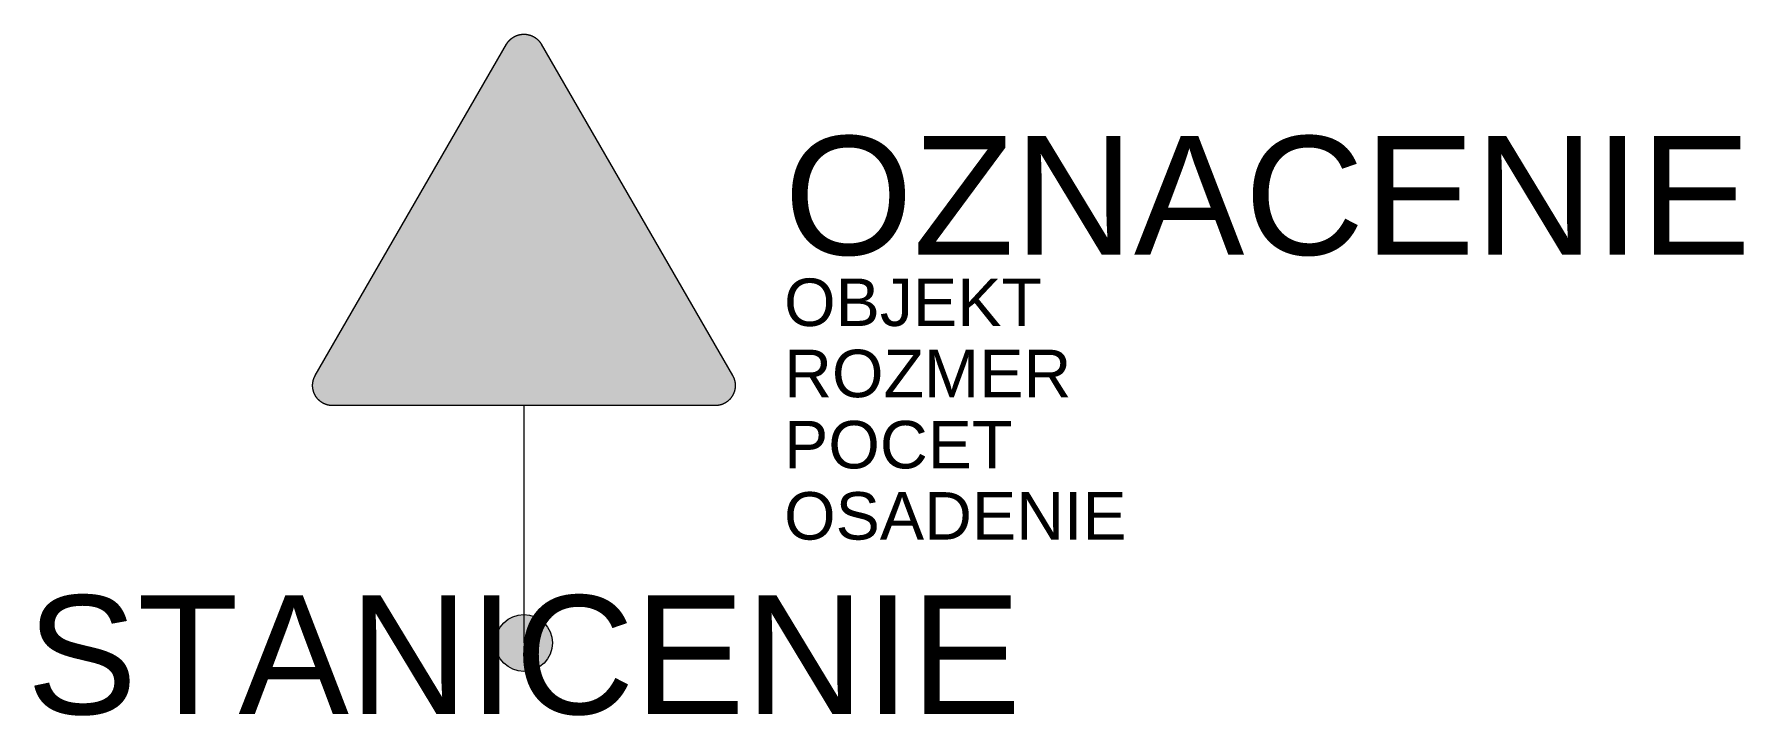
# Model space of a CAD drawing. Header units: metres. Extents: x -10.3 to 25.7, y -1.5 to 12.8.
import ezdxf
from ezdxf.enums import TextEntityAlignment as Align

# ---------------------------------------------------------------- set-up
doc = ezdxf.new("R2010")
doc.units = ezdxf.units.M
doc.layers.get('Defpoints').update_dxf_attribs({"color": 140, "lineweight": 5})
doc.styles.get("Standard").update_dxf_attribs({"font": 'arial.ttf'})

msp = doc.modelspace()

# ---------------------------------------------------------------- hatches: boundary and pattern name
at = {"true_color": 0xf1efea}
msp.add_hatch(color=7, dxfattribs=at).paths.add_polyline_path([(-4.029261, 5.000027), (-4.034526, 5.000048), (-4.039785, 5.000126), (-4.045041, 5.000279), (-4.0503, 5.000507), (-4.055481, 5.00081), (-4.06074, 5.001191), (-4.065921, 5.001572), (-4.071102, 5.002031), (-4.076283, 5.00264), (-4.081467, 5.003249), (-4.086648, 5.003858), (-4.091829, 5.00462), (-4.096935, 5.00546), (-4.102041, 5.006297), (-4.107144, 5.007212), (-4.11225, 5.008202), (-4.117356, 5.00927), (-4.122384, 5.010335), (-4.127415, 5.011556), (-4.132443, 5.012774), (-4.137474, 5.01407), (-4.142502, 5.015441), (-4.147455, 5.016812), (-4.152408, 5.018261), (-4.157361, 5.01986), (-4.162239, 5.021384), (-4.167114, 5.023061), (-4.171992, 5.024813), (-4.176867, 5.026568), (-4.18167, 5.028395), (-4.18647, 5.0303), (-4.19127, 5.032205), (-4.195995, 5.034263), (-4.200795, 5.036321), (-4.205442, 5.038379), (-4.210167, 5.040587), (-4.214817, 5.042798), (-4.219464, 5.045084), (-4.224036, 5.047445), (-4.228608, 5.049884), (-4.23318, 5.052323), (-4.237677, 5.054837), (-4.242171, 5.057429), (-4.24659, 5.060096), (-4.251012, 5.062763), (-4.255431, 5.065505), (-4.259775, 5.068247), (-4.264116, 5.071145), (-4.26846, 5.07404), (-4.272729, 5.07701), (-4.27692, 5.079983), (-4.281111, 5.083106), (-4.285302, 5.086232), (-4.289415, 5.089355), (-4.293531, 5.092631), (-4.297569, 5.09591), (-4.301607, 5.099186), (-4.30557, 5.102615), (-4.309533, 5.106044), (-4.313418, 5.109548), (-4.317228, 5.113055), (-4.321116, 5.116634), (-4.324848, 5.120294), (-4.328583, 5.124026), (-4.332315, 5.127761), (-4.335975, 5.131571), (-4.339554, 5.135381), (-4.343061, 5.139191), (-4.346565, 5.143154), (-4.349994, 5.147039), (-4.353423, 5.151077), (-4.356699, 5.15504), (-4.360053, 5.159078), (-4.363254, 5.163194), (-4.366455, 5.167307), (-4.369578, 5.171498), (-4.372626, 5.175689), (-4.375599, 5.179958), (-4.378569, 5.184149), (-4.381464, 5.188493), (-4.384362, 5.192834), (-4.387104, 5.197178), (-4.389846, 5.201597), (-4.392591, 5.206019), (-4.39518, 5.210438), (-4.397772, 5.214932), (-4.400286, 5.219429), (-4.402725, 5.224001), (-4.405164, 5.228573), (-4.407525, 5.233145), (-4.409811, 5.237792), (-4.412022, 5.242442), (-4.41423, 5.247167), (-4.416366, 5.251814), (-4.418421, 5.256614), (-4.420404, 5.261339), (-4.422384, 5.266139), (-4.424214, 5.270939), (-4.426041, 5.275742), (-4.427871, 5.280617), (-4.429548, 5.285495), (-4.431225, 5.29037), (-4.432824, 5.295248), (-4.434348, 5.300201), (-4.435797, 5.305154), (-4.437243, 5.310182), (-4.438539, 5.315135), (-4.439835, 5.320166), (-4.441131, 5.325194), (-4.442274, 5.330225), (-4.443339, 5.335253), (-4.444407, 5.340359), (-4.445397, 5.345465), (-4.446312, 5.350568), (-4.447227, 5.355674), (-4.447989, 5.360855), (-4.448751, 5.365961), (-4.449435, 5.371142), (-4.450044, 5.376326), (-4.450578, 5.381507), (-4.451037, 5.386688), (-4.451493, 5.391869), (-4.451799, 5.397128), (-4.452102, 5.402309), (-4.45233, 5.407568), (-4.452483, 5.412824), (-4.452636, 5.418083), (-4.452636, 5.423339), (-4.452636, 5.426768), (-4.452561, 5.430275), (-4.452483, 5.433779), (-4.452408, 5.437208), (-4.452255, 5.440715), (-4.452102, 5.444219), (-4.451949, 5.447648), (-4.451721, 5.451152), (-4.451493, 5.454581), (-4.451187, 5.45801), (-4.450884, 5.461517), (-4.450578, 5.464946), (-4.450197, 5.468375), (-4.449816, 5.471804), (-4.449435, 5.475308), (-4.448979, 5.478737), (-4.44852, 5.482166), (-4.448064, 5.485595), (-4.44753, 5.488949), (-4.446921, 5.492378), (-4.446387, 5.495807), (-4.445778, 5.499236), (-4.445169, 5.502587), (-4.444482, 5.506016), (-4.443798, 5.50937), (-4.443036, 5.512799), (-4.442349, 5.516153), (-4.441587, 5.519504), (-4.44075, 5.522858), (-4.43991, 5.526209), (-4.439073, 5.529563), (-4.438158, 5.532917), (-4.437321, 5.536268), (-4.436328, 5.539544), (-4.435416, 5.542898), (-4.434423, 5.546174), (-4.433358, 5.549528), (-4.432368, 5.552804), (-4.4313, 5.55608), (-4.430157, 5.559356), (-4.429014, 5.562635), (-4.427871, 5.565833), (-4.426728, 5.569112), (-4.42551, 5.572388), (-4.424289, 5.575589), (-4.422993, 5.578787), (-4.421775, 5.582066), (-4.420404, 5.585264), (-4.419108, 5.58839), (-4.417737, 5.591591), (-4.416366, 5.594789), (-4.414917, 5.597915), (-4.413468, 5.601116), (-4.412022, 5.604239), (-4.410498, 5.607362), (-4.408974, 5.610488), (-4.40745, 5.613611), (-4.405848, 5.616659), (-4.404249, 5.619785), (-4.40265, 5.622833), (-4.400973, 5.625881), (-4.399371, 5.628929), (-4.397619, 5.631977), (-4.395942, 5.635025), (-0.366591, 12.613952), (-0.364887, 12.616925), (-0.363135, 12.619898), (-0.361305, 12.622868), (-0.359478, 12.625841), (-0.357648, 12.628811), (-0.355743, 12.631709), (-0.353838, 12.634604), (-0.351933, 12.637499), (-0.350028, 12.640394), (-0.348048, 12.643214), (-0.346065, 12.646109), (-0.344085, 12.648929), (-0.342027, 12.651749), (-0.339969, 12.654491), (-0.337911, 12.657311), (-0.335778, 12.660053), (-0.333645, 12.662798), (-0.331512, 12.665465), (-0.329379, 12.668207), (-0.327168, 12.670874), (-0.324957, 12.673541), (-0.322749, 12.676208), (-0.320538, 12.6788), (-0.318252, 12.681389), (-0.315966, 12.683981), (-0.31368, 12.686573), (-0.311319, 12.689087), (-0.308955, 12.691676), (-0.306594, 12.694115), (-0.304233, 12.696629), (-0.301794, 12.699146), (-0.299355, 12.701582), (-0.296916, 12.704021), (-0.294402, 12.706385), (-0.291963, 12.708821), (-0.289449, 12.711185), (-0.286935, 12.713546), (-0.284343, 12.715832), (-0.281754, 12.718196), (-0.279237, 12.720482), (-0.27657, 12.72269), (-0.273981, 12.724976), (-0.271314, 12.727187), (-0.268647, 12.729395), (-0.26598, 12.731606), (-0.263313, 12.733739), (-0.260568, 12.735872), (-0.257826, 12.738008), (-0.255084, 12.740141), (-0.252339, 12.742199), (-0.249519, 12.744254), (-0.246702, 12.746237), (-0.243882, 12.748295), (-0.241062, 12.750275), (-0.238167, 12.752255), (-0.235272, 12.75416), (-0.232374, 12.756065), (-0.229479, 12.75797), (-0.226584, 12.759875), (-0.223611, 12.761705), (-0.220641, 12.763535), (-0.217668, 12.765287), (-0.214698, 12.767114), (-0.211725, 12.768869), (-0.208677, 12.770543), (-0.205629, 12.772298), (-0.202581, 12.773972), (-0.199533, 12.775574), (-0.196485, 12.777251), (-0.193362, 12.77885), (-0.190236, 12.780374), (-0.187188, 12.781973), (-0.184065, 12.783497), (-0.180939, 12.784946), (-0.177741, 12.78647), (-0.174615, 12.787841), (-0.171492, 12.78929), (-0.168291, 12.790661), (-0.16509, 12.792032), (-0.161889, 12.793403), (-0.158691, 12.794699), (-0.15549, 12.795995), (-0.152289, 12.797213), (-0.149013, 12.798434), (-0.145812, 12.799652), (-0.142536, 12.800873), (-0.13926, 12.802016), (-0.135981, 12.803081), (-0.132705, 12.804224), (-0.129429, 12.805292), (-0.126153, 12.806357), (-0.122877, 12.80735), (-0.119523, 12.80834), (-0.116247, 12.80933), (-0.112893, 12.810245), (-0.109542, 12.81116), (-0.106263, 12.811997), (-0.102912, 12.812912), (-0.099558, 12.813674), (-0.096207, 12.814511), (-0.092778, 12.815273), (-0.089424, 12.816035), (-0.08607, 12.816722), (-0.082641, 12.817406), (-0.07929, 12.818093), (-0.075861, 12.818702), (-0.072507, 12.819311), (-0.069078, 12.819923), (-0.065649, 12.820454), (-0.06222, 12.820988), (-0.058791, 12.821447), (-0.055362, 12.821903), (-0.051933, 12.822359), (-0.048504, 12.822818), (-0.045075, 12.823199), (-0.041646, 12.823502), (-0.038142, 12.823883), (-0.034713, 12.824189), (-0.031284, 12.824417), (-0.027777, 12.824645), (-0.024348, 12.824876), (-0.020844, 12.825026), (-0.017415, 12.825257), (-0.013911, 12.825332), (-0.010482, 12.825485), (-0.006975, 12.82556), (-0.003471, 12.82556), (-0.000042, 12.82556), (0.003465, 12.82556), (0.006969, 12.82556), (0.010398, 12.825485), (0.013902, 12.825332), (0.017409, 12.825257), (0.020838, 12.825026), (0.024342, 12.824876), (0.027771, 12.824645), (0.0312, 12.824417), (0.034707, 12.824189), (0.038136, 12.823883), (0.041565, 12.823502), (0.045069, 12.823199), (0.048498, 12.822818), (0.051927, 12.822359), (0.055356, 12.821903), (0.058785, 12.821447), (0.062214, 12.820988), (0.065643, 12.820454), (0.069072, 12.819923), (0.072426, 12.819311), (0.075855, 12.818702), (0.079284, 12.818093), (0.082635, 12.817406), (0.086064, 12.816722), (0.089418, 12.816035), (0.092769, 12.815273), (0.096123, 12.814511), (0.099477, 12.813674), (0.102828, 12.812912), (0.106182, 12.811997), (0.109533, 12.81116), (0.112887, 12.810245), (0.116241, 12.80933), (0.119517, 12.80834), (0.122868, 12.80735), (0.126147, 12.806357), (0.129423, 12.805292), (0.132699, 12.804224), (0.135975, 12.803081), (0.139251, 12.802016), (0.14253, 12.800873), (0.145728, 12.799652), (0.149007, 12.798434), (0.152205, 12.797213), (0.155484, 12.795995), (0.158682, 12.794699), (0.161883, 12.793403), (0.165084, 12.792032), (0.168207, 12.790661), (0.171408, 12.78929), (0.174609, 12.787841), (0.177732, 12.78647), (0.180858, 12.784946), (0.183981, 12.783497), (0.187107, 12.781973), (0.19023, 12.780374), (0.193353, 12.77885), (0.196401, 12.777251), (0.199449, 12.775574), (0.202575, 12.773972), (0.205623, 12.772298), (0.208593, 12.770543), (0.211641, 12.768869), (0.214689, 12.767114), (0.217662, 12.765287), (0.220635, 12.763535), (0.223605, 12.761705), (0.2265, 12.759875), (0.229473, 12.75797), (0.232368, 12.756065), (0.235263, 12.75416), (0.238161, 12.752255), (0.240978, 12.750275), (0.243876, 12.748295), (0.246693, 12.746237), (0.249438, 12.744254), (0.252258, 12.742199), (0.255, 12.740141), (0.25782, 12.738008), (0.260562, 12.735872), (0.263229, 12.733739), (0.265974, 12.731606), (0.268641, 12.729395), (0.271308, 12.727187), (0.273897, 12.724976), (0.276564, 12.72269), (0.279156, 12.720482), (0.281745, 12.718196), (0.284337, 12.715832), (0.286851, 12.713546), (0.289443, 12.711185), (0.291957, 12.708821), (0.294396, 12.706385), (0.29691, 12.704021), (0.299349, 12.701582), (0.301788, 12.699146), (0.304149, 12.696629), (0.306588, 12.694115), (0.308949, 12.691676), (0.311313, 12.689087), (0.313599, 12.686573), (0.31596, 12.683981), (0.318246, 12.681389), (0.320457, 12.6788), (0.322743, 12.676208), (0.324951, 12.673541), (0.327162, 12.670874), (0.32937, 12.668207), (0.331506, 12.665465), (0.333639, 12.662798), (0.335772, 12.660053), (0.337905, 12.657311), (0.339963, 12.654491), (0.342021, 12.651749), (0.344001, 12.648929), (0.346059, 12.646109), (0.348039, 12.643214), (0.349944, 12.640394), (0.351927, 12.637499), (0.353832, 12.634604), (0.355737, 12.631709), (0.357564, 12.628811), (0.359469, 12.625841), (0.361299, 12.622868), (0.363051, 12.619898), (0.364881, 12.616925), (0.366558, 12.613877), (4.395909, 5.635025), (4.397613, 5.631977), (4.39929, 5.628929), (4.400967, 5.625881), (4.402641, 5.622833), (4.404243, 5.619785), (4.405842, 5.616659), (4.407444, 5.613611), (4.408968, 5.610488), (4.410492, 5.607362), (4.412016, 5.604239), (4.413462, 5.601116), (4.414911, 5.597915), (4.416282, 5.594789), (4.417731, 5.591591), (4.419102, 5.58839), (4.420398, 5.585264), (4.421691, 5.582066), (4.422987, 5.578787), (4.424283, 5.575589), (4.425501, 5.572388), (4.426722, 5.569112), (4.427865, 5.565833), (4.429008, 5.562635), (4.430151, 5.559356), (4.431216, 5.55608), (4.432284, 5.552804), (4.433352, 5.549528), (4.434342, 5.546174), (4.435332, 5.542898), (4.436322, 5.539544), (4.437237, 5.536268), (4.438152, 5.532917), (4.439067, 5.529563), (4.439904, 5.526209), (4.440741, 5.522858), (4.441503, 5.519504), (4.442265, 5.516153), (4.443027, 5.512799), (4.443714, 5.50937), (4.444476, 5.506016), (4.445085, 5.502587), (4.445772, 5.499236), (4.446306, 5.495807), (4.446915, 5.492378), (4.447449, 5.488949), (4.44798, 5.485595), (4.448514, 5.482166), (4.448973, 5.478737), (4.449354, 5.475308), (4.44981, 5.471804), (4.450191, 5.468375), (4.450572, 5.464946), (4.450878, 5.461517), (4.451181, 5.45801), (4.451409, 5.454581), (4.45164, 5.451152), (4.451868, 5.447648), (4.452096, 5.444219), (4.452249, 5.440715), (4.452324, 5.437208), (4.452477, 5.433779), (4.452552, 5.430275), (4.452552, 5.426768), (4.452552, 5.423339), (4.452552, 5.418083), (4.452477, 5.412824), (4.452324, 5.407568), (4.452096, 5.402309), (4.45179, 5.397128), (4.451409, 5.391869), (4.451028, 5.386688), (4.450497, 5.381507), (4.449963, 5.376326), (4.449354, 5.371142), (4.448667, 5.365961), (4.44798, 5.360855), (4.447143, 5.355674), (4.446306, 5.350568), (4.445391, 5.345465), (4.444401, 5.340359), (4.443333, 5.335253), (4.44219, 5.330225), (4.441047, 5.325194), (4.439829, 5.320166), (4.438533, 5.315135), (4.437162, 5.310182), (4.435788, 5.305154), (4.434264, 5.300201), (4.43274, 5.295248), (4.431141, 5.29037), (4.429542, 5.285495), (4.427787, 5.280617), (4.426035, 5.275742), (4.424208, 5.270939), (4.422303, 5.266139), (4.420398, 5.261339), (4.41834, 5.256614), (4.416282, 5.251814), (4.414149, 5.247167), (4.412016, 5.242442), (4.40973, 5.237792), (4.407444, 5.233145), (4.405158, 5.228573), (4.402719, 5.224001), (4.40028, 5.219429), (4.397766, 5.214932), (4.395174, 5.210438), (4.392507, 5.206019), (4.38984, 5.201597), (4.387098, 5.197178), (4.384278, 5.192834), (4.381458, 5.188493), (4.378563, 5.184149), (4.37559, 5.179958), (4.37262, 5.175689), (4.369494, 5.171498), (4.366371, 5.167307), (4.363248, 5.163194), (4.359969, 5.159078), (4.356693, 5.15504), (4.353417, 5.151077), (4.349988, 5.147039), (4.346559, 5.143154), (4.343055, 5.139191), (4.339548, 5.135381), (4.335966, 5.131571), (4.332309, 5.127761), (4.328577, 5.124026), (4.324842, 5.120294), (4.321107, 5.116634), (4.317222, 5.113055), (4.313412, 5.109548), (4.309449, 5.106044), (4.305564, 5.102615), (4.301526, 5.099186), (4.297563, 5.09591), (4.293525, 5.092631), (4.289409, 5.089355), (4.285293, 5.086232), (4.281102, 5.083106), (4.276911, 5.079983), (4.272645, 5.07701), (4.268379, 5.07404), (4.26411, 5.071145), (4.259766, 5.068247), (4.255425, 5.065505), (4.251003, 5.062763), (4.246584, 5.060096), (4.242165, 5.057429), (4.237668, 5.054837), (4.233174, 5.052323), (4.228602, 5.049884), (4.22403, 5.047445), (4.21938, 5.045084), (4.214808, 5.042798), (4.210161, 5.040587), (4.205436, 5.038379), (4.200711, 5.036321), (4.195989, 5.034263), (4.191264, 5.032205), (4.186464, 5.0303), (4.181661, 5.028395), (4.176861, 5.026568), (4.171986, 5.024813), (4.167108, 5.023061), (4.16223, 5.021384), (4.157277, 5.01986), (4.152402, 5.018261), (4.147449, 5.016812), (4.142418, 5.015441), (4.137465, 5.01407), (4.132437, 5.012774), (4.127409, 5.011556), (4.122378, 5.010335), (4.117272, 5.00927), (4.112244, 5.008202), (4.107138, 5.007212), (4.102032, 5.006297), (4.096929, 5.00546), (4.091745, 5.00462), (4.086642, 5.003858), (4.081458, 5.003249), (4.076277, 5.00264), (4.071096, 5.002031), (4.065915, 5.001572), (4.060656, 5.001191), (4.055475, 5.00081), (4.050216, 5.000507), (4.045035, 5.000279), (4.039779, 5.000126), (4.03452, 5.000048), (4.029261, 4.999973)])
at = {"true_color": 0xba1e10}
h = msp.add_hatch(color=22, dxfattribs=at)
h.paths.add_polyline_path([(-4.029261, 5.158775), (-4.036128, 5.15885), (-4.042908, 5.159078), (-4.049613, 5.159537), (-4.056321, 5.160068), (-4.063026, 5.16083), (-4.069578, 5.161823), (-4.076133, 5.162888), (-4.08261, 5.164109), (-4.089009, 5.16548), (-4.095411, 5.167079), (-4.101735, 5.168756), (-4.107984, 5.170661), (-4.114155, 5.172641), (-4.120251, 5.174777), (-4.126272, 5.177063), (-4.13229, 5.179499), (-4.138158, 5.182091), (-4.144026, 5.184833), (-4.149741, 5.187653), (-4.155381, 5.190701), (-4.161018, 5.193827), (-4.166505, 5.197025), (-4.171914, 5.200454), (-4.177248, 5.203961), (-4.182432, 5.207543), (-4.187613, 5.211275), (-4.192641, 5.215163), (-4.197594, 5.219201), (-4.202472, 5.223239), (-4.207197, 5.227505), (-4.211844, 5.231774), (-4.216341, 5.236268), (-4.220835, 5.240765), (-4.225104, 5.245412), (-4.22937, 5.250215), (-4.233486, 5.255015), (-4.237446, 5.259968), (-4.241334, 5.264996), (-4.245066, 5.270177), (-4.248648, 5.275436), (-4.252155, 5.280695), (-4.255584, 5.286104), (-4.258782, 5.291666), (-4.261908, 5.297228), (-4.264956, 5.302868), (-4.267776, 5.308658), (-4.270518, 5.314451), (-4.27311, 5.320319), (-4.275546, 5.326337), (-4.277832, 5.332358), (-4.279968, 5.338454), (-4.281948, 5.344625), (-4.283853, 5.350874), (-4.28553, 5.357198), (-4.287129, 5.3636), (-4.2885, 5.369999), (-4.289721, 5.376476), (-4.290864, 5.383031), (-4.291779, 5.389661), (-4.292541, 5.396288), (-4.293072, 5.402996), (-4.293531, 5.409701), (-4.293759, 5.416481), (-4.293912, 5.423339), (-4.293834, 5.425475), (-4.293834, 5.427683), (-4.293834, 5.429816), (-4.293759, 5.432027), (-4.293684, 5.43416), (-4.293531, 5.436371), (-4.293453, 5.438504), (-4.293303, 5.440715), (-4.29315, 5.442848), (-4.292997, 5.445056), (-4.292769, 5.447192), (-4.292616, 5.449325), (-4.292388, 5.451458), (-4.29216, 5.453669), (-4.291854, 5.455802), (-4.291626, 5.457935), (-4.29132, 5.460068), (-4.291017, 5.462201), (-4.290711, 5.464337), (-4.29033, 5.46647), (-4.289949, 5.468603), (-4.289568, 5.470736), (-4.289187, 5.472869), (-4.288806, 5.475005), (-4.28835, 5.477138), (-4.287891, 5.479196), (-4.287435, 5.481329), (-4.286976, 5.483462), (-4.286445, 5.48552), (-4.285911, 5.487653), (-4.285377, 5.489711), (-4.284843, 5.491769), (-4.284309, 5.493902), (-4.2837, 5.49596), (-4.283091, 5.498015), (-4.282482, 5.500073), (-4.281873, 5.502206), (-4.281186, 5.504264), (-4.280499, 5.506247), (-4.279815, 5.508302), (-4.279128, 5.51036), (-4.278444, 5.512418), (-4.277682, 5.514476), (-4.27692, 5.516456), (-4.276158, 5.518514), (-4.275396, 5.520494), (-4.274556, 5.522477), (-4.273719, 5.524535), (-4.272879, 5.526515), (-4.272042, 5.528495), (-4.271205, 5.530478), (-4.27029, 5.532458), (-4.269375, 5.534441), (-4.26846, 5.536346), (-4.267545, 5.538326), (-4.266633, 5.540306), (-4.26564, 5.542211), (-4.26465, 5.544194), (-4.26366, 5.546099), (-4.26267, 5.548004), (-4.261602, 5.549909), (-4.260537, 5.551814), (-4.259469, 5.553719), (-4.258401, 5.555624), (-0.229092, 12.534575), (-0.22689, 12.538364), (-0.224604, 12.542096), (-0.22224, 12.545831), (-0.219801, 12.549488), (-0.217365, 12.553145), (-0.214773, 12.556727), (-0.212259, 12.560231), (-0.209592, 12.563738), (-0.206925, 12.567167), (-0.20418, 12.570518), (-0.201363, 12.573872), (-0.198543, 12.577148), (-0.195648, 12.580349), (-0.192675, 12.58355), (-0.189702, 12.586673), (-0.186654, 12.589721), (-0.183606, 12.592769), (-0.180483, 12.595742), (-0.177282, 12.598637), (-0.174081, 12.601457), (-0.170805, 12.604277), (-0.167529, 12.607019), (-0.164175, 12.609761), (-0.160824, 12.612353), (-0.157395, 12.614945), (-0.153888, 12.617459), (-0.150384, 12.619898), (-0.14688, 12.622334), (-0.143298, 12.624698), (-0.139641, 12.626984), (-0.135981, 12.629192), (-0.132324, 12.631403), (-0.128592, 12.633461), (-0.124782, 12.635519), (-0.121047, 12.637499), (-0.117162, 12.639479), (-0.113352, 12.641309), (-0.109464, 12.643139), (-0.105501, 12.644891), (-0.101616, 12.646568), (-0.097578, 12.648167), (-0.093615, 12.649691), (-0.089577, 12.651215), (-0.085539, 12.652664), (-0.081423, 12.653957), (-0.077307, 12.655253), (-0.073194, 12.656474), (-0.069078, 12.657692), (-0.064887, 12.65876), (-0.060696, 12.659825), (-0.05643, 12.66074), (-0.052239, 12.661655), (-0.04797, 12.662492), (-0.043704, 12.663179), (-0.03936, 12.663863), (-0.035094, 12.664475), (-0.03075, 12.665006), (-0.026406, 12.66554), (-0.021987, 12.665921), (-0.017643, 12.666227), (-0.013224, 12.66653), (-0.00888, 12.666683), (-0.004461, 12.666761), (-0.000042, 12.666836), (0.004377, 12.666761), (0.008799, 12.666683), (0.013218, 12.66653), (0.017637, 12.666227), (0.021981, 12.665921), (0.026325, 12.66554), (0.030666, 12.665006), (0.03501, 12.664475), (0.039354, 12.663863), (0.04362, 12.663179), (0.047889, 12.662492), (0.052155, 12.661655), (0.056424, 12.66074), (0.060615, 12.659825), (0.064881, 12.65876), (0.068997, 12.657692), (0.073188, 12.656474), (0.077301, 12.655253), (0.081417, 12.653957), (0.08553, 12.652664), (0.089571, 12.651215), (0.093609, 12.649691), (0.097572, 12.648167), (0.101532, 12.646568), (0.105495, 12.644891), (0.109458, 12.643139), (0.113343, 12.641309), (0.117153, 12.639479), (0.120963, 12.637499), (0.124773, 12.635519), (0.128583, 12.633461), (0.132243, 12.631403), (0.135975, 12.629192), (0.139632, 12.626984), (0.143214, 12.624698), (0.146796, 12.622334), (0.150378, 12.619898), (0.153882, 12.617459), (0.157311, 12.614945), (0.16074, 12.612353), (0.164169, 12.609761), (0.167523, 12.607019), (0.170799, 12.604277), (0.174075, 12.601457), (0.177276, 12.598637), (0.180477, 12.595742), (0.1836, 12.592769), (0.186648, 12.589721), (0.189696, 12.586673), (0.192669, 12.58355), (0.195639, 12.580349), (0.198537, 12.577148), (0.201354, 12.573872), (0.204174, 12.570518), (0.206919, 12.567167), (0.209586, 12.563738), (0.212253, 12.560231), (0.214842, 12.556727), (0.217356, 12.553145), (0.219795, 12.549488), (0.222234, 12.545831), (0.224595, 12.542096), (0.226881, 12.538364), (0.229167, 12.534554), (4.258443, 5.555651), (4.259463, 5.553719), (4.260528, 5.551814), (4.261596, 5.549909), (4.262664, 5.548004), (4.263654, 5.546099), (4.264644, 5.544194), (4.265634, 5.542211), (4.266549, 5.540306), (4.267539, 5.538326), (4.268454, 5.536346), (4.269369, 5.534441), (4.270284, 5.532458), (4.271196, 5.530478), (4.272036, 5.528495), (4.272873, 5.526515), (4.273713, 5.524535), (4.27455, 5.522477), (4.275312, 5.520494), (4.276149, 5.518514), (4.276911, 5.516456), (4.277673, 5.514476), (4.27836, 5.512418), (4.279122, 5.51036), (4.279809, 5.508302), (4.280493, 5.506247), (4.28118, 5.504264), (4.281789, 5.502206), (4.282476, 5.500073), (4.283085, 5.498015), (4.283694, 5.49596), (4.284228, 5.493902), (4.284837, 5.491769), (4.285371, 5.489711), (4.285905, 5.487653), (4.286436, 5.48552), (4.286895, 5.483462), (4.287429, 5.481329), (4.287885, 5.479196), (4.288341, 5.477138), (4.288722, 5.475005), (4.289181, 5.472869), (4.289562, 5.470736), (4.289943, 5.468603), (4.290324, 5.46647), (4.290627, 5.464337), (4.290933, 5.462201), (4.291239, 5.460068), (4.291542, 5.457935), (4.291848, 5.455802), (4.292076, 5.453669), (4.292304, 5.451458), (4.292532, 5.449325), (4.292763, 5.447192), (4.292913, 5.445056), (4.293144, 5.442848), (4.293294, 5.440715), (4.293372, 5.438504), (4.293525, 5.436371), (4.2936, 5.43416), (4.293675, 5.432027), (4.293753, 5.429816), (4.293828, 5.427683), (4.293828, 5.425475), (4.293828, 5.423339), (4.293753, 5.416481), (4.293525, 5.409701), (4.293066, 5.402996), (4.292457, 5.396288), (4.291695, 5.389661), (4.29078, 5.383031), (4.289715, 5.376476), (4.288494, 5.369999), (4.287048, 5.3636), (4.285524, 5.357198), (4.283769, 5.350874), (4.281942, 5.344625), (4.279959, 5.338454), (4.277751, 5.332358), (4.275465, 5.326337), (4.273026, 5.320319), (4.270434, 5.314451), (4.267767, 5.308658), (4.264872, 5.302868), (4.261902, 5.297228), (4.258776, 5.291666), (4.2555, 5.286104), (4.252146, 5.280695), (4.248642, 5.275436), (4.24506, 5.270177), (4.24125, 5.264996), (4.23744, 5.259968), (4.233402, 5.255015), (4.229286, 5.250215), (4.225095, 5.245412), (4.220754, 5.240765), (4.216332, 5.236268), (4.211838, 5.231774), (4.207188, 5.227505), (4.202388, 5.223239), (4.197588, 5.219201), (4.192635, 5.215163), (4.187529, 5.211275), (4.182423, 5.207543), (4.177167, 5.203961), (4.171833, 5.200454), (4.166421, 5.197025), (4.160937, 5.193827), (4.155372, 5.190701), (4.149735, 5.187653), (4.143942, 5.184833), (4.138152, 5.182091), (4.132284, 5.179499), (4.126266, 5.177063), (4.120245, 5.174777), (4.114149, 5.172641), (4.107978, 5.170661), (4.101729, 5.168756), (4.095405, 5.167079), (4.089003, 5.16548), (4.082601, 5.164109), (4.076124, 5.162888), (4.069572, 5.161823), (4.062942, 5.16083), (4.056312, 5.160068), (4.049607, 5.159537), (4.042902, 5.159078), (4.036119, 5.15885), (4.029261, 5.158775)])
h.paths.add_polyline_path([(-3.11268, 5.952527), (0.000015, 11.34395), (3.112755, 5.952527)], flags=16)
at = {"true_color": 0x292829}
h = msp.add_hatch(color=250, dxfattribs=at)
edge = h.paths.add_edge_path()
edge.add_line((0.066489, 6.305249), (0.309663, 7.744082))
edge.add_line((0.309663, 7.744082), (0.309711, 7.744469))
edge.add_line((0.309711, 7.744469), (0.309789, 7.744925))
edge.add_line((0.309789, 7.744925), (0.309864, 7.745306))
edge.add_line((0.309864, 7.745306), (0.309939, 7.745765))
edge.add_line((0.309939, 7.745765), (0.309939, 7.746146))
edge.add_line((0.309939, 7.746146), (0.310017, 7.746602))
edge.add_line((0.310017, 7.746602), (0.310092, 7.747058))
edge.add_line((0.310092, 7.747058), (0.31017, 7.747439))
edge.add_line((0.31017, 7.747439), (0.310245, 7.747898))
edge.add_line((0.310245, 7.747898), (0.31032, 7.748279))
edge.add_line((0.31032, 7.748279), (0.310398, 7.748735))
edge.add_line((0.310398, 7.748735), (0.310398, 7.749194))
edge.add_line((0.310398, 7.749194), (0.310473, 7.749575))
edge.add_line((0.310473, 7.749575), (0.310551, 7.750031))
edge.add_line((0.310551, 7.750031), (0.310626, 7.750487))
edge.add_line((0.310626, 7.750487), (0.310626, 7.750868))
edge.add_line((0.310626, 7.750868), (0.310701, 7.751327))
edge.add_line((0.310701, 7.751327), (0.310779, 7.751708))
edge.add_line((0.310779, 7.751708), (0.310779, 7.752164))
edge.add_line((0.310779, 7.752164), (0.310854, 7.752623))
edge.add_line((0.310854, 7.752623), (0.310932, 7.753004))
edge.add_line((0.310932, 7.753004), (0.310932, 7.75346))
edge.add_line((0.310932, 7.75346), (0.311007, 7.753916))
edge.add_line((0.311007, 7.753916), (0.311082, 7.754297))
edge.add_line((0.311082, 7.754297), (0.311082, 7.754756))
edge.add_line((0.311082, 7.754756), (0.31116, 7.755212))
edge.add_line((0.31116, 7.755212), (0.31116, 7.755593))
edge.add_line((0.31116, 7.755593), (0.311235, 7.756052))
edge.add_line((0.311235, 7.756052), (0.311235, 7.756508))
edge.add_line((0.311235, 7.756508), (0.311313, 7.756889))
edge.add_line((0.311313, 7.756889), (0.311313, 7.757345))
edge.add_line((0.311313, 7.757345), (0.311388, 7.757726))
edge.add_line((0.311388, 7.757726), (0.311388, 7.758185))
edge.add_line((0.311388, 7.758185), (0.311463, 7.758641))
edge.add_line((0.311463, 7.758641), (0.311463, 7.759022))
edge.add_line((0.311463, 7.759022), (0.311541, 7.759481))
edge.add_line((0.311541, 7.759481), (0.311541, 7.759937))
edge.add_line((0.311541, 7.759937), (0.311541, 7.760318))
edge.add_line((0.311541, 7.760318), (0.311616, 7.760774))
edge.add_line((0.311616, 7.760774), (0.311616, 7.761233))
edge.add_line((0.311616, 7.761233), (0.311616, 7.761614))
edge.add_line((0.311616, 7.761614), (0.311694, 7.76207))
edge.add_line((0.311694, 7.76207), (0.311694, 7.762529))
edge.add_line((0.311694, 7.762529), (0.311694, 7.76291))
edge.add_line((0.311694, 7.76291), (0.311769, 7.763366))
edge.add_line((0.311769, 7.763366), (0.311769, 7.763822))
edge.add_line((0.311769, 7.763822), (0.311769, 7.764203))
edge.add_line((0.311769, 7.764203), (0.311769, 7.764662))
edge.add_line((0.311769, 7.764662), (0.311844, 7.765118))
edge.add_line((0.311844, 7.765118), (0.311844, 7.765499))
edge.add_line((0.311844, 7.765499), (0.311844, 7.765958))
edge.add_line((0.311844, 7.765958), (0.311844, 7.766414))
edge.add_line((0.311844, 7.766414), (0.311844, 7.766795))
edge.add_line((0.311844, 7.766795), (0.311922, 7.767251))
edge.add_line((0.311922, 7.767251), (0.311922, 7.76771))
edge.add_line((0.311922, 7.76771), (0.311922, 7.768091))
edge.add_line((0.311922, 7.768091), (0.311922, 7.768547))
edge.add_line((0.311922, 7.768547), (0.311922, 7.769006))
edge.add_line((0.311922, 7.769006), (0.311922, 7.769387))
edge.add_line((0.311922, 7.769387), (0.311922, 7.769843))
edge.add_line((0.311922, 7.769843), (0.311922, 7.770299))
edge.add_line((0.311922, 7.770299), (0.311922, 7.77068))
edge.add_line((0.311922, 7.77068), (0.311922, 7.771139))
edge.add_line((0.311922, 7.771139), (0.311922, 7.771595))
edge.add_line((0.311922, 7.771595), (0.311922, 7.771901))
edge.add_line((0.311922, 7.771901), (0.311922, 7.772204))
edge.add_line((0.311922, 7.772204), (0.311922, 7.77251))
edge.add_line((0.311922, 7.77251), (0.311922, 7.772816))
edge.add_line((0.311922, 7.772816), (0.311922, 7.773119))
edge.add_line((0.311922, 7.773119), (0.311922, 7.773347))
edge.add_line((0.311922, 7.773347), (0.311922, 7.773653))
edge.add_line((0.311922, 7.773653), (0.311922, 7.773959))
edge.add_line((0.311922, 7.773959), (0.311922, 7.774262))
edge.add_line((0.311922, 7.774262), (0.311922, 7.774568))
edge.add_line((0.311922, 7.774568), (0.311922, 7.774871))
edge.add_line((0.311922, 7.774871), (0.311922, 7.775177))
edge.add_line((0.311922, 7.775177), (0.311922, 7.775483))
edge.add_line((0.311922, 7.775483), (0.311922, 7.775786))
edge.add_line((0.311922, 7.775786), (0.311844, 7.776092))
edge.add_line((0.311844, 7.776092), (0.311844, 7.776395))
edge.add_line((0.311844, 7.776395), (0.311844, 7.776701))
edge.add_line((0.311844, 7.776701), (0.311844, 7.777007))
edge.add_line((0.311844, 7.777007), (0.311844, 7.77731))
edge.add_line((0.311844, 7.77731), (0.311844, 7.777616))
edge.add_line((0.311844, 7.777616), (0.311844, 7.777919))
edge.add_line((0.311844, 7.777919), (0.311844, 7.778225))
edge.add_line((0.311844, 7.778225), (0.311769, 7.778531))
edge.add_line((0.311769, 7.778531), (0.311769, 7.778834))
edge.add_line((0.311769, 7.778834), (0.311769, 7.77914))
edge.add_line((0.311769, 7.77914), (0.311769, 7.779368))
edge.add_line((0.311769, 7.779368), (0.311769, 7.779674))
edge.add_line((0.311769, 7.779674), (0.311694, 7.779977))
edge.add_line((0.311694, 7.779977), (0.311694, 7.780283))
edge.add_line((0.311694, 7.780283), (0.311694, 7.780586))
edge.add_line((0.311694, 7.780586), (0.311694, 7.780892))
edge.add_line((0.311694, 7.780892), (0.311694, 7.781198))
edge.add_line((0.311694, 7.781198), (0.311616, 7.781501))
edge.add_line((0.311616, 7.781501), (0.311616, 7.781807))
edge.add_line((0.311616, 7.781807), (0.311616, 7.78211))
edge.add_line((0.311616, 7.78211), (0.311616, 7.782416))
edge.add_line((0.311616, 7.782416), (0.311541, 7.782722))
edge.add_line((0.311541, 7.782722), (0.311541, 7.783025))
edge.add_line((0.311541, 7.783025), (0.311541, 7.783331))
edge.add_line((0.311541, 7.783331), (0.311541, 7.783634))
edge.add_line((0.311541, 7.783634), (0.311463, 7.78394))
edge.add_line((0.311463, 7.78394), (0.311463, 7.784246))
edge.add_line((0.311463, 7.784246), (0.311463, 7.784549))
edge.add_line((0.311463, 7.784549), (0.311388, 7.784855))
edge.add_line((0.311388, 7.784855), (0.311388, 7.785158))
edge.add_line((0.311388, 7.785158), (0.311388, 7.785464))
edge.add_line((0.311388, 7.785464), (0.311313, 7.785692))
edge.add_line((0.311313, 7.785692), (0.311313, 7.785998))
edge.add_line((0.311313, 7.785998), (0.311313, 7.786301))
edge.add_line((0.311313, 7.786301), (0.311235, 7.786607))
edge.add_line((0.311235, 7.786607), (0.311235, 7.786913))
edge.add_line((0.311235, 7.786913), (0.311235, 7.787216))
edge.add_line((0.311235, 7.787216), (0.31116, 7.787522))
edge.add_line((0.31116, 7.787522), (0.31116, 7.787825))
edge.add_line((0.31116, 7.787825), (0.311082, 7.788131))
edge.add_line((0.311082, 7.788131), (0.311082, 7.788437))
edge.add_line((0.311082, 7.788437), (0.311082, 7.78874))
edge.add_line((0.311082, 7.78874), (0.311007, 7.789046))
edge.add_line((0.311007, 7.789046), (0.311007, 7.789349))
edge.add_line((0.311007, 7.789349), (0.310932, 7.789655))
edge.add_line((0.310932, 7.789655), (0.310932, 7.789961))
edge.add_line((0.310932, 7.789961), (0.310854, 7.790264))
edge.add_line((0.310854, 7.790264), (0.310854, 7.79057))
edge.add_line((0.310854, 7.79057), (0.310854, 7.790873))
edge.add_line((0.310854, 7.790873), (0.231114, 8.46863))
edge.add_line((0.231114, 8.46863), (-0.334353, 8.129264))
edge.add_line((-0.334353, 8.129264), (-0.336237, 8.128136))
edge.add_line((-0.336237, 8.128136), (-0.337989, 8.127068))
edge.add_line((-0.337989, 8.127068), (-0.339816, 8.126078))
edge.add_line((-0.339816, 8.126078), (-0.341646, 8.12501))
edge.add_line((-0.341646, 8.12501), (-0.343476, 8.12402))
edge.add_line((-0.343476, 8.12402), (-0.345381, 8.12303))
edge.add_line((-0.345381, 8.12303), (-0.347208, 8.12204))
edge.add_line((-0.347208, 8.12204), (-0.349038, 8.12105))
edge.add_line((-0.349038, 8.12105), (-0.350943, 8.120135))
edge.add_line((-0.350943, 8.120135), (-0.352848, 8.11922))
edge.add_line((-0.352848, 8.11922), (-0.354675, 8.118305))
edge.add_line((-0.354675, 8.118305), (-0.35658, 8.11739))
edge.add_line((-0.35658, 8.11739), (-0.358485, 8.116553))
edge.add_line((-0.358485, 8.116553), (-0.36039, 8.115638))
edge.add_line((-0.36039, 8.115638), (-0.362295, 8.114801))
edge.add_line((-0.362295, 8.114801), (-0.3642, 8.113961))
edge.add_line((-0.3642, 8.113961), (-0.366183, 8.113124))
edge.add_line((-0.366183, 8.113124), (-0.368088, 8.112362))
edge.add_line((-0.368088, 8.112362), (-0.369993, 8.1116))
edge.add_line((-0.369993, 8.1116), (-0.371973, 8.110838))
edge.add_line((-0.371973, 8.110838), (-0.373878, 8.110076))
edge.add_line((-0.373878, 8.110076), (-0.375861, 8.109314))
edge.add_line((-0.375861, 8.109314), (-0.377841, 8.108627))
edge.add_line((-0.377841, 8.108627), (-0.379821, 8.107943))
edge.add_line((-0.379821, 8.107943), (-0.381726, 8.107256))
edge.add_line((-0.381726, 8.107256), (-0.383709, 8.106572))
edge.add_line((-0.383709, 8.106572), (-0.385689, 8.105885))
edge.add_line((-0.385689, 8.105885), (-0.387747, 8.105276))
edge.add_line((-0.387747, 8.105276), (-0.389727, 8.104667))
edge.add_line((-0.389727, 8.104667), (-0.39171, 8.104055))
edge.add_line((-0.39171, 8.104055), (-0.39369, 8.103524))
edge.add_line((-0.39369, 8.103524), (-0.395748, 8.102912))
edge.add_line((-0.395748, 8.102912), (-0.397728, 8.102381))
edge.add_line((-0.397728, 8.102381), (-0.399711, 8.101847))
edge.add_line((-0.399711, 8.101847), (-0.401769, 8.101313))
edge.add_line((-0.401769, 8.101313), (-0.403824, 8.100857))
edge.add_line((-0.403824, 8.100857), (-0.405807, 8.100323))
edge.add_line((-0.405807, 8.100323), (-0.407865, 8.099864))
edge.add_line((-0.407865, 8.099864), (-0.40992, 8.099408))
edge.add_line((-0.40992, 8.099408), (-0.411903, 8.099027))
edge.add_line((-0.411903, 8.099027), (-0.413961, 8.098571))
edge.add_line((-0.413961, 8.098571), (-0.416016, 8.09819))
edge.add_line((-0.416016, 8.09819), (-0.418074, 8.097809))
edge.add_line((-0.418074, 8.097809), (-0.420132, 8.097428))
edge.add_line((-0.420132, 8.097428), (-0.42219, 8.097122))
edge.add_line((-0.42219, 8.097122), (-0.424248, 8.096816))
edge.add_line((-0.424248, 8.096816), (-0.426303, 8.096513))
edge.add_line((-0.426303, 8.096513), (-0.428361, 8.096207))
edge.add_line((-0.428361, 8.096207), (-0.430494, 8.095904))
edge.add_line((-0.430494, 8.095904), (-0.432552, 8.095673))
edge.add_line((-0.432552, 8.095673), (-0.43461, 8.095445))
edge.add_line((-0.43461, 8.095445), (-0.436743, 8.095217))
edge.add_line((-0.436743, 8.095217), (-0.438801, 8.094989))
edge.add_line((-0.438801, 8.094989), (-0.440859, 8.094836))
edge.add_line((-0.440859, 8.094836), (-0.442992, 8.094608))
edge.add_line((-0.442992, 8.094608), (-0.44505, 8.094455))
edge.add_line((-0.44505, 8.094455), (-0.447183, 8.09438))
edge.add_line((-0.447183, 8.09438), (-0.449241, 8.094227))
edge.add_line((-0.449241, 8.094227), (-0.451374, 8.094149))
edge.add_line((-0.451374, 8.094149), (-0.453432, 8.094074))
edge.add_line((-0.453432, 8.094074), (-0.455565, 8.093999))
edge.add_line((-0.455565, 8.093999), (-0.457623, 8.093921))
edge.add_line((-0.457623, 8.093921), (-0.459756, 8.093921))
edge.add_line((-0.459756, 8.093921), (-0.461814, 8.093921))
edge.add_line((-0.461814, 8.093921), (-0.465927, 8.093921))
edge.add_line((-0.465927, 8.093921), (-0.469968, 8.094074))
edge.add_line((-0.469968, 8.094074), (-0.474006, 8.094227))
edge.add_line((-0.474006, 8.094227), (-0.478044, 8.094455))
edge.add_line((-0.478044, 8.094455), (-0.482082, 8.094761))
edge.add_line((-0.482082, 8.094761), (-0.48612, 8.095142))
edge.add_line((-0.48612, 8.095142), (-0.490083, 8.095523))
edge.add_line((-0.490083, 8.095523), (-0.494121, 8.096054))
edge.add_line((-0.494121, 8.096054), (-0.498084, 8.096588))
edge.add_line((-0.498084, 8.096588), (-0.502047, 8.097197))
edge.add_line((-0.502047, 8.097197), (-0.50601, 8.097884))
edge.add_line((-0.50601, 8.097884), (-0.509895, 8.098646))
edge.add_line((-0.509895, 8.098646), (-0.513783, 8.099408))
edge.add_line((-0.513783, 8.099408), (-0.517668, 8.100323))
edge.add_line((-0.517668, 8.100323), (-0.521553, 8.101238))
edge.add_line((-0.521553, 8.101238), (-0.525441, 8.102228))
edge.add_line((-0.525441, 8.102228), (-0.529251, 8.103293))
edge.add_line((-0.529251, 8.103293), (-0.533061, 8.104361))
edge.add_line((-0.533061, 8.104361), (-0.536871, 8.105579))
edge.add_line((-0.536871, 8.105579), (-0.540603, 8.1068))
edge.add_line((-0.540603, 8.1068), (-0.544338, 8.108096))
edge.add_line((-0.544338, 8.108096), (-0.548073, 8.109389))
edge.add_line((-0.548073, 8.109389), (-0.551805, 8.110838))
edge.add_line((-0.551805, 8.110838), (-0.555462, 8.112287))
edge.add_line((-0.555462, 8.112287), (-0.559122, 8.113811))
edge.add_line((-0.559122, 8.113811), (-0.562701, 8.11541))
edge.add_line((-0.562701, 8.11541), (-0.566283, 8.117009))
edge.add_line((-0.566283, 8.117009), (-0.569865, 8.118764))
edge.add_line((-0.569865, 8.118764), (-0.573369, 8.120438))
edge.add_line((-0.573369, 8.120438), (-0.576876, 8.122268))
edge.add_line((-0.576876, 8.122268), (-0.58038, 8.124173))
edge.add_line((-0.58038, 8.124173), (-0.583809, 8.126078))
edge.add_line((-0.583809, 8.126078), (-0.587238, 8.128058))
edge.add_line((-0.587238, 8.128058), (-0.590667, 8.130041))
edge.add_line((-0.590667, 8.130041), (-0.594021, 8.132099))
edge.add_line((-0.594021, 8.132099), (-0.597297, 8.134232))
edge.add_line((-0.597297, 8.134232), (-0.600573, 8.13644))
edge.add_line((-0.600573, 8.13644), (-0.603849, 8.138726))
edge.add_line((-0.603849, 8.138726), (-0.60705, 8.141012))
edge.add_line((-0.60705, 8.141012), (-0.610251, 8.143298))
edge.add_line((-0.610251, 8.143298), (-0.613374, 8.145737))
edge.add_line((-0.613374, 8.145737), (-0.6165, 8.148176))
edge.add_line((-0.6165, 8.148176), (-0.619548, 8.15069))
edge.add_line((-0.619548, 8.15069), (-0.622596, 8.153204))
edge.add_line((-0.622596, 8.153204), (-0.625566, 8.155796))
edge.add_line((-0.625566, 8.155796), (-0.628539, 8.158463))
edge.add_line((-0.628539, 8.158463), (-0.631434, 8.16113))
edge.add_line((-0.631434, 8.16113), (-0.634329, 8.163872))
edge.add_line((-0.634329, 8.163872), (-0.637149, 8.166692))
edge.add_line((-0.637149, 8.166692), (-0.639969, 8.169512))
edge.add_line((-0.639969, 8.169512), (-0.642711, 8.172407))
edge.add_line((-0.642711, 8.172407), (-0.645378, 8.17538))
edge.add_line((-0.645378, 8.17538), (-0.648045, 8.17835))
edge.add_line((-0.648045, 8.17835), (-0.650637, 8.181323))
edge.add_line((-0.650637, 8.181323), (-0.653229, 8.184446))
edge.add_line((-0.653229, 8.184446), (-0.655743, 8.187572))
edge.add_line((-0.655743, 8.187572), (-0.658257, 8.190695))
edge.add_line((-0.658257, 8.190695), (-0.660696, 8.193971))
edge.add_line((-0.660696, 8.193971), (-0.663057, 8.197172))
edge.add_line((-0.663057, 8.197172), (-0.665343, 8.200526))
edge.add_line((-0.665343, 8.200526), (-0.667629, 8.203877))
edge.add_line((-0.667629, 8.203877), (-0.66984, 8.207231))
edge.add_line((-0.66984, 8.207231), (-0.672048, 8.21066))
edge.add_line((-0.672048, 8.21066), (-0.674184, 8.214164))
edge.add_line((-0.674184, 8.214164), (0.233928, 8.759132))
edge.add_line((0.233928, 8.759132), (0.236865, 8.757548))
edge.add_line((0.236865, 8.757548), (0.239913, 8.756099))
edge.add_line((0.239913, 8.756099), (0.242883, 8.754575))
edge.add_line((0.242883, 8.754575), (0.245931, 8.753129))
edge.add_line((0.245931, 8.753129), (0.248979, 8.751755))
edge.add_line((0.248979, 8.751755), (0.252027, 8.750309))
edge.add_line((0.252027, 8.750309), (0.255075, 8.748938))
edge.add_line((0.255075, 8.748938), (0.258201, 8.747564))
edge.add_line((0.258201, 8.747564), (0.261249, 8.746271))
edge.add_line((0.261249, 8.746271), (0.264297, 8.744975))
edge.add_line((0.264297, 8.744975), (0.26742, 8.743679))
edge.add_line((0.26742, 8.743679), (0.270546, 8.742383))
edge.add_line((0.270546, 8.742383), (0.273594, 8.741165))
edge.add_line((0.273594, 8.741165), (0.276717, 8.739944))
edge.add_line((0.276717, 8.739944), (0.27984, 8.738726))
edge.add_line((0.27984, 8.738726), (0.283041, 8.737583))
edge.add_line((0.283041, 8.737583), (0.286167, 8.73644))
edge.add_line((0.286167, 8.73644), (0.28929, 8.735297))
edge.add_line((0.28929, 8.735297), (0.292491, 8.734229))
edge.add_line((0.292491, 8.734229), (0.295614, 8.733086))
edge.add_line((0.295614, 8.733086), (0.298815, 8.732096))
edge.add_line((0.298815, 8.732096), (0.301938, 8.731031))
edge.add_line((0.301938, 8.731031), (0.305139, 8.730038))
edge.add_line((0.305139, 8.730038), (0.30834, 8.729048))
edge.add_line((0.30834, 8.729048), (0.311541, 8.728058))
edge.add_line((0.311541, 8.728058), (0.314742, 8.727143))
edge.add_line((0.314742, 8.727143), (0.31794, 8.726228))
edge.add_line((0.31794, 8.726228), (0.321219, 8.725391))
edge.add_line((0.321219, 8.725391), (0.324417, 8.724476))
edge.add_line((0.324417, 8.724476), (0.327618, 8.723639))
edge.add_line((0.327618, 8.723639), (0.330894, 8.722799))
edge.add_line((0.330894, 8.722799), (0.334095, 8.722037))
edge.add_line((0.334095, 8.722037), (0.337371, 8.721275))
edge.add_line((0.337371, 8.721275), (0.34065, 8.720513))
edge.add_line((0.34065, 8.720513), (0.343926, 8.719829))
edge.add_line((0.343926, 8.719829), (0.347202, 8.719067))
edge.add_line((0.347202, 8.719067), (0.350403, 8.718458))
edge.add_line((0.350403, 8.718458), (0.353679, 8.717771))
edge.add_line((0.353679, 8.717771), (0.357033, 8.717162))
edge.add_line((0.357033, 8.717162), (0.360309, 8.716553))
edge.add_line((0.360309, 8.716553), (0.363585, 8.715941))
edge.add_line((0.363585, 8.715941), (0.366861, 8.71541))
edge.add_line((0.366861, 8.71541), (0.370137, 8.714876))
edge.add_line((0.370137, 8.714876), (0.373491, 8.714417))
edge.add_line((0.373491, 8.714417), (0.376767, 8.713886))
edge.add_line((0.376767, 8.713886), (0.380121, 8.713427))
edge.add_line((0.380121, 8.713427), (0.383397, 8.713046))
edge.add_line((0.383397, 8.713046), (0.386751, 8.71259))
edge.add_line((0.386751, 8.71259), (0.390027, 8.712209))
edge.add_line((0.390027, 8.712209), (0.393378, 8.711903))
edge.add_line((0.393378, 8.711903), (0.396732, 8.711522))
edge.add_line((0.396732, 8.711522), (0.400086, 8.711219))
edge.add_line((0.400086, 8.711219), (0.403362, 8.710913))
edge.add_line((0.403362, 8.710913), (0.406713, 8.710685))
edge.add_line((0.406713, 8.710685), (0.410067, 8.710457))
edge.add_line((0.410067, 8.710457), (0.413421, 8.710226))
edge.add_line((0.413421, 8.710226), (0.416772, 8.710076))
edge.add_line((0.416772, 8.710076), (0.420126, 8.709923))
edge.add_line((0.420126, 8.709923), (0.423477, 8.70977))
edge.add_line((0.423477, 8.70977), (0.426831, 8.709617))
edge.add_line((0.426831, 8.709617), (0.430185, 8.709542))
edge.add_line((0.430185, 8.709542), (0.433536, 8.709464))
edge.add_line((0.433536, 8.709464), (0.43689, 8.709464))
edge.add_line((0.43689, 8.709464), (0.440241, 8.709464))
edge.add_line((0.440241, 8.709464), (0.445728, 8.709464))
edge.add_line((0.445728, 8.709464), (0.45114, 8.709542))
edge.add_line((0.45114, 8.709542), (0.456549, 8.70977))
edge.add_line((0.456549, 8.70977), (0.461958, 8.709998))
edge.add_line((0.461958, 8.709998), (0.467292, 8.710226))
edge.add_line((0.467292, 8.710226), (0.472704, 8.710607))
edge.add_line((0.472704, 8.710607), (0.478113, 8.710988))
edge.add_line((0.478113, 8.710988), (0.483447, 8.711522))
edge.add_line((0.483447, 8.711522), (0.488781, 8.712056))
edge.add_line((0.488781, 8.712056), (0.494193, 8.712665))
edge.add_line((0.494193, 8.712665), (0.499527, 8.713352))
edge.add_line((0.499527, 8.713352), (0.504783, 8.714036))
edge.add_line((0.504783, 8.714036), (0.510117, 8.714876))
edge.add_line((0.510117, 8.714876), (0.515451, 8.715713))
edge.add_line((0.515451, 8.715713), (0.52071, 8.716628))
edge.add_line((0.52071, 8.716628), (0.525966, 8.717618))
edge.add_line((0.525966, 8.717618), (0.531225, 8.718686))
edge.add_line((0.531225, 8.718686), (0.536484, 8.719751))
edge.add_line((0.536484, 8.719751), (0.541665, 8.720894))
edge.add_line((0.541665, 8.720894), (0.546921, 8.722115))
edge.add_line((0.546921, 8.722115), (0.552105, 8.723411))
edge.add_line((0.552105, 8.723411), (0.557286, 8.724782))
edge.add_line((0.557286, 8.724782), (0.562392, 8.726228))
edge.add_line((0.562392, 8.726228), (0.567573, 8.727677))
edge.add_line((0.567573, 8.727677), (0.572679, 8.729201))
edge.add_line((0.572679, 8.729201), (0.577782, 8.7308))
edge.add_line((0.577782, 8.7308), (0.582813, 8.732402))
edge.add_line((0.582813, 8.732402), (0.587919, 8.734154))
edge.add_line((0.587919, 8.734154), (0.592947, 8.735906))
edge.add_line((0.592947, 8.735906), (0.597975, 8.737736))
edge.add_line((0.597975, 8.737736), (0.602928, 8.739641))
edge.add_line((0.602928, 8.739641), (0.607881, 8.741546))
edge.add_line((0.607881, 8.741546), (0.612834, 8.743526))
edge.add_line((0.612834, 8.743526), (0.617787, 8.745584))
edge.add_line((0.617787, 8.745584), (0.622665, 8.747717))
edge.add_line((0.622665, 8.747717), (0.627543, 8.749928))
edge.add_line((0.627543, 8.749928), (0.632418, 8.752136))
edge.add_line((0.632418, 8.752136), (0.637218, 8.754422))
edge.add_line((0.637218, 8.754422), (0.642021, 8.756786))
edge.add_line((0.642021, 8.756786), (0.646821, 8.759147))
edge.add_line((0.646821, 8.759147), (0.651546, 8.761586))
edge.add_line((0.651546, 8.761586), (0.656268, 8.7641))
edge.add_line((0.656268, 8.7641), (0.660918, 8.766692))
edge.add_line((0.660918, 8.766692), (0.665565, 8.769359))
edge.add_line((0.665565, 8.769359), (0.670215, 8.772026))
edge.add_line((0.670215, 8.772026), (0.674787, 8.774768))
edge.add_line((0.674787, 8.774768), (0.679359, 8.777513))
edge.add_line((0.679359, 8.777513), (0.683931, 8.780408))
edge.add_line((0.683931, 8.780408), (0.688425, 8.783303))
edge.add_line((0.688425, 8.783303), (0.692922, 8.786276))
edge.add_line((0.692922, 8.786276), (0.697341, 8.789246))
edge.add_line((0.697341, 8.789246), (0.70176, 8.792372))
edge.add_line((0.70176, 8.792372), (0.706104, 8.79542))
edge.add_line((0.706104, 8.79542), (0.710448, 8.798618))
edge.add_line((0.710448, 8.798618), (0.714792, 8.801897))
edge.add_line((0.714792, 8.801897), (0.719058, 8.805173))
edge.add_line((0.719058, 8.805173), (0.723249, 8.808449))
edge.add_line((0.723249, 8.808449), (0.727515, 8.811878))
edge.add_line((0.727515, 8.811878), (0.731631, 8.815307))
edge.add_line((0.731631, 8.815307), (0.735747, 8.818811))
edge.add_line((0.735747, 8.818811), (0.73986, 8.822318))
edge.add_line((0.73986, 8.822318), (0.743898, 8.825975))
edge.add_line((0.743898, 8.825975), (0.747939, 8.829632))
edge.add_line((0.747939, 8.829632), (0.751899, 8.833289))
edge.add_line((0.751899, 8.833289), (1.234137, 8.67839))
edge.add_line((1.234137, 8.67839), (1.235085, 8.678072))
edge.add_line((1.235085, 8.678072), (1.236, 8.677691))
edge.add_line((1.236, 8.677691), (1.236912, 8.677385))
edge.add_line((1.236912, 8.677385), (1.237905, 8.677004))
edge.add_line((1.237905, 8.677004), (1.238817, 8.676698))
edge.add_line((1.238817, 8.676698), (1.239732, 8.676317))
edge.add_line((1.239732, 8.676317), (1.240647, 8.675936))
edge.add_line((1.240647, 8.675936), (1.241562, 8.675555))
edge.add_line((1.241562, 8.675555), (1.242477, 8.675174))
edge.add_line((1.242477, 8.675174), (1.243389, 8.674718))
edge.add_line((1.243389, 8.674718), (1.244229, 8.674337))
edge.add_line((1.244229, 8.674337), (1.245144, 8.673881))
edge.add_line((1.245144, 8.673881), (1.246056, 8.673422))
edge.add_line((1.246056, 8.673422), (1.246896, 8.673041))
edge.add_line((1.246896, 8.673041), (1.247811, 8.672507))
edge.add_line((1.247811, 8.672507), (1.248648, 8.672051))
edge.add_line((1.248648, 8.672051), (1.249485, 8.671595))
edge.add_line((1.249485, 8.671595), (1.2504, 8.671136))
edge.add_line((1.2504, 8.671136), (1.25124, 8.670602))
edge.add_line((1.25124, 8.670602), (1.252077, 8.670071))
edge.add_line((1.252077, 8.670071), (1.252914, 8.669537))
edge.add_line((1.252914, 8.669537), (1.253754, 8.669078))
edge.add_line((1.253754, 8.669078), (1.254516, 8.668469))
edge.add_line((1.254516, 8.668469), (1.255353, 8.667935))
edge.add_line((1.255353, 8.667935), (1.256193, 8.667404))
edge.add_line((1.256193, 8.667404), (1.256955, 8.666792))
edge.add_line((1.256955, 8.666792), (1.257792, 8.666261))
edge.add_line((1.257792, 8.666261), (1.258554, 8.665649))
edge.add_line((1.258554, 8.665649), (1.259316, 8.66504))
edge.add_line((1.259316, 8.66504), (1.260078, 8.664431))
edge.add_line((1.260078, 8.664431), (1.26084, 8.663822))
edge.add_line((1.26084, 8.663822), (1.261602, 8.663213))
edge.add_line((1.261602, 8.663213), (1.262364, 8.662601))
edge.add_line((1.262364, 8.662601), (1.263126, 8.661917))
edge.add_line((1.263126, 8.661917), (1.263888, 8.661308))
edge.add_line((1.263888, 8.661308), (1.264575, 8.660621))
edge.add_line((1.264575, 8.660621), (1.265337, 8.660012))
edge.add_line((1.265337, 8.660012), (1.266021, 8.659325))
edge.add_line((1.266021, 8.659325), (1.266708, 8.658641))
edge.add_line((1.266708, 8.658641), (1.26747, 8.657954))
edge.add_line((1.26747, 8.657954), (1.268154, 8.657192))
edge.add_line((1.268154, 8.657192), (1.268766, 8.656505))
edge.add_line((1.268766, 8.656505), (1.26945, 8.655821))
edge.add_line((1.26945, 8.655821), (1.270137, 8.655059))
edge.add_line((1.270137, 8.655059), (1.270821, 8.654297))
edge.add_line((1.270821, 8.654297), (1.271433, 8.65361))
edge.add_line((1.271433, 8.65361), (1.272042, 8.652848))
edge.add_line((1.272042, 8.652848), (1.272726, 8.652086))
edge.add_line((1.272726, 8.652086), (1.273338, 8.651324))
edge.add_line((1.273338, 8.651324), (1.273947, 8.650562))
edge.add_line((1.273947, 8.650562), (1.274556, 8.649725))
edge.add_line((1.274556, 8.649725), (1.275165, 8.648963))
edge.add_line((1.275165, 8.648963), (1.275699, 8.648201))
edge.add_line((1.275699, 8.648201), (1.276308, 8.647361))
edge.add_line((1.276308, 8.647361), (1.276842, 8.646524))
edge.add_line((1.276842, 8.646524), (1.277376, 8.645762))
edge.add_line((1.277376, 8.645762), (1.277985, 8.644925))
edge.add_line((1.277985, 8.644925), (1.278519, 8.644085))
edge.add_line((1.278519, 8.644085), (1.279053, 8.643248))
edge.add_line((1.279053, 8.643248), (1.279509, 8.642408))
edge.add_line((1.279509, 8.642408), (1.280043, 8.641496))
edge.add_line((1.280043, 8.641496), (1.280577, 8.640656))
edge.add_line((1.280577, 8.640656), (1.281033, 8.639819))
edge.add_line((1.281033, 8.639819), (1.281489, 8.638904))
edge.add_line((1.281489, 8.638904), (1.554738, 8.131655))
edge.add_line((1.554738, 8.131655), (1.552992, 8.130725))
edge.add_line((1.552992, 8.130725), (1.551315, 8.129813))
edge.add_line((1.551315, 8.129813), (1.549563, 8.128973))
edge.add_line((1.549563, 8.128973), (1.547886, 8.128058))
edge.add_line((1.547886, 8.128058), (1.546134, 8.127221))
edge.add_line((1.546134, 8.127221), (1.544457, 8.126384))
edge.add_line((1.544457, 8.126384), (1.542705, 8.125544))
edge.add_line((1.542705, 8.125544), (1.54095, 8.124782))
edge.add_line((1.54095, 8.124782), (1.539198, 8.123945))
edge.add_line((1.539198, 8.123945), (1.537446, 8.123183))
edge.add_line((1.537446, 8.123183), (1.535694, 8.122421))
edge.add_line((1.535694, 8.122421), (1.533942, 8.121659))
edge.add_line((1.533942, 8.121659), (1.532187, 8.120897))
edge.add_line((1.532187, 8.120897), (1.530435, 8.12021))
edge.add_line((1.530435, 8.12021), (1.528683, 8.119526))
edge.add_line((1.528683, 8.119526), (1.526853, 8.118764))
edge.add_line((1.526853, 8.118764), (1.525101, 8.118077))
edge.add_line((1.525101, 8.118077), (1.523349, 8.117468))
edge.add_line((1.523349, 8.117468), (1.521519, 8.116781))
edge.add_line((1.521519, 8.116781), (1.519692, 8.116172))
edge.add_line((1.519692, 8.116172), (1.51794, 8.115485))
edge.add_line((1.51794, 8.115485), (1.51611, 8.114876))
edge.add_line((1.51611, 8.114876), (1.51428, 8.114267))
edge.add_line((1.51428, 8.114267), (1.512453, 8.113733))
edge.add_line((1.512453, 8.113733), (1.510701, 8.113124))
edge.add_line((1.510701, 8.113124), (1.508871, 8.11259))
edge.add_line((1.508871, 8.11259), (1.507041, 8.112056))
edge.add_line((1.507041, 8.112056), (1.505214, 8.111525))
edge.add_line((1.505214, 8.111525), (1.503384, 8.110991))
edge.add_line((1.503384, 8.110991), (1.501479, 8.110457))
edge.add_line((1.501479, 8.110457), (1.499652, 8.110001))
edge.add_line((1.499652, 8.110001), (1.497822, 8.109542))
edge.add_line((1.497822, 8.109542), (1.495992, 8.109086))
edge.add_line((1.495992, 8.109086), (1.494087, 8.108627))
edge.add_line((1.494087, 8.108627), (1.49226, 8.108171))
edge.add_line((1.49226, 8.108171), (1.49043, 8.10779))
edge.add_line((1.49043, 8.10779), (1.488525, 8.107409))
edge.add_line((1.488525, 8.107409), (1.486698, 8.107028))
edge.add_line((1.486698, 8.107028), (1.484793, 8.106647))
edge.add_line((1.484793, 8.106647), (1.482888, 8.106266))
edge.add_line((1.482888, 8.106266), (1.481058, 8.105885))
edge.add_line((1.481058, 8.105885), (1.479153, 8.105579))
edge.add_line((1.479153, 8.105579), (1.477323, 8.105276))
edge.add_line((1.477323, 8.105276), (1.475418, 8.10497))
edge.add_line((1.475418, 8.10497), (1.473513, 8.104667))
edge.add_line((1.473513, 8.104667), (1.471608, 8.104436))
edge.add_line((1.471608, 8.104436), (1.469703, 8.104133))
edge.add_line((1.469703, 8.104133), (1.467876, 8.103905))
edge.add_line((1.467876, 8.103905), (1.465971, 8.103674))
edge.add_line((1.465971, 8.103674), (1.464066, 8.103446))
edge.add_line((1.464066, 8.103446), (1.462161, 8.103293))
edge.add_line((1.462161, 8.103293), (1.460256, 8.103065))
edge.add_line((1.460256, 8.103065), (1.458351, 8.102912))
edge.add_line((1.458351, 8.102912), (1.456446, 8.102762))
edge.add_line((1.456446, 8.102762), (1.454541, 8.102609))
edge.add_line((1.454541, 8.102609), (1.452636, 8.102456))
edge.add_line((1.452636, 8.102456), (1.450731, 8.102381))
edge.add_line((1.450731, 8.102381), (1.448826, 8.102303))
edge.add_line((1.448826, 8.102303), (1.446843, 8.102228))
edge.add_line((1.446843, 8.102228), (1.444938, 8.10215))
edge.add_line((1.444938, 8.10215), (1.443033, 8.102075))
edge.add_line((1.443033, 8.102075), (1.441128, 8.102075))
edge.add_line((1.441128, 8.102075), (1.439223, 8.102))
edge.add_line((1.439223, 8.102), (1.437318, 8.102))
edge.add_line((1.437318, 8.102), (1.433052, 8.102075))
edge.add_line((1.433052, 8.102075), (1.428786, 8.10215))
edge.add_line((1.428786, 8.10215), (1.424517, 8.102381))
edge.add_line((1.424517, 8.102381), (1.420326, 8.102609))
edge.add_line((1.420326, 8.102609), (1.41606, 8.102912))
edge.add_line((1.41606, 8.102912), (1.411869, 8.103293))
edge.add_line((1.411869, 8.103293), (1.407678, 8.103752))
edge.add_line((1.407678, 8.103752), (1.403562, 8.104286))
edge.add_line((1.403562, 8.104286), (1.399371, 8.104895))
edge.add_line((1.399371, 8.104895), (1.395258, 8.105579))
edge.add_line((1.395258, 8.105579), (1.391142, 8.106341))
edge.add_line((1.391142, 8.106341), (1.387026, 8.107181))
edge.add_line((1.387026, 8.107181), (1.382988, 8.108018))
edge.add_line((1.382988, 8.108018), (1.378875, 8.109008))
edge.add_line((1.378875, 8.109008), (1.374834, 8.110001))
edge.add_line((1.374834, 8.110001), (1.370874, 8.111066))
edge.add_line((1.370874, 8.111066), (1.366833, 8.112209))
edge.add_line((1.366833, 8.112209), (1.362873, 8.11343))
edge.add_line((1.362873, 8.11343), (1.358985, 8.114723))
edge.add_line((1.358985, 8.114723), (1.355022, 8.116097))
edge.add_line((1.355022, 8.116097), (1.351137, 8.117468))
edge.add_line((1.351137, 8.117468), (1.347252, 8.118914))
edge.add_line((1.347252, 8.118914), (1.343442, 8.120516))
edge.add_line((1.343442, 8.120516), (1.339632, 8.12204))
edge.add_line((1.339632, 8.12204), (1.335822, 8.123717))
edge.add_line((1.335822, 8.123717), (1.332087, 8.125469))
edge.add_line((1.332087, 8.125469), (1.328352, 8.127221))
edge.add_line((1.328352, 8.127221), (1.324695, 8.129051))
edge.add_line((1.324695, 8.129051), (1.321038, 8.130956))
edge.add_line((1.321038, 8.130956), (1.317456, 8.132936))
edge.add_line((1.317456, 8.132936), (1.313799, 8.134994))
edge.add_line((1.313799, 8.134994), (1.310295, 8.137052))
edge.add_line((1.310295, 8.137052), (1.306788, 8.139185))
edge.add_line((1.306788, 8.139185), (1.303284, 8.141393))
edge.add_line((1.303284, 8.141393), (1.299855, 8.143679))
edge.add_line((1.299855, 8.143679), (1.296426, 8.145965))
edge.add_line((1.296426, 8.145965), (1.293072, 8.148329))
edge.add_line((1.293072, 8.148329), (1.289721, 8.150768))
edge.add_line((1.289721, 8.150768), (1.286442, 8.153282))
edge.add_line((1.286442, 8.153282), (1.283166, 8.155796))
edge.add_line((1.283166, 8.155796), (1.279965, 8.158388))
edge.add_line((1.279965, 8.158388), (1.276767, 8.161055))
edge.add_line((1.276767, 8.161055), (1.273641, 8.163722))
edge.add_line((1.273641, 8.163722), (1.270593, 8.166464))
edge.add_line((1.270593, 8.166464), (1.267545, 8.169284))
edge.add_line((1.267545, 8.169284), (1.264575, 8.172179))
edge.add_line((1.264575, 8.172179), (1.261602, 8.175074))
edge.add_line((1.261602, 8.175074), (1.258707, 8.178047))
edge.add_line((1.258707, 8.178047), (1.255812, 8.181095))
edge.add_line((1.255812, 8.181095), (1.253067, 8.184143))
edge.add_line((1.253067, 8.184143), (1.250247, 8.187266))
edge.add_line((1.250247, 8.187266), (1.24758, 8.190467))
edge.add_line((1.24758, 8.190467), (1.244913, 8.193668))
edge.add_line((1.244913, 8.193668), (1.242324, 8.196944))
edge.add_line((1.242324, 8.196944), (1.239732, 8.20022))
edge.add_line((1.239732, 8.20022), (1.237218, 8.203649))
edge.add_line((1.237218, 8.203649), (1.234779, 8.207003))
edge.add_line((1.234779, 8.207003), (1.232418, 8.210507))
edge.add_line((1.232418, 8.210507), (1.230054, 8.214014))
edge.add_line((1.230054, 8.214014), (1.227768, 8.217593))
edge.add_line((1.227768, 8.217593), (1.22556, 8.221175))
edge.add_line((1.22556, 8.221175), (1.223349, 8.224832))
edge.add_line((1.223349, 8.224832), (1.221291, 8.228492))
edge.add_line((1.221291, 8.228492), (1.219236, 8.232224))
edge.add_line((1.219236, 8.232224), (1.095063, 8.462966))
edge.add_line((1.095063, 8.462966), (0.802572, 8.556935))
edge.add_line((0.802572, 8.556935), (0.884919, 7.856858))
edge.add_line((0.884919, 7.856858), (0.884946, 7.856102))
edge.add_line((0.884946, 7.856102), (0.885021, 7.855493))
edge.add_line((0.885021, 7.855493), (0.885174, 7.854806))
edge.add_line((0.885174, 7.854806), (0.885249, 7.854119))
edge.add_line((0.885249, 7.854119), (0.885327, 7.853435))
edge.add_line((0.885327, 7.853435), (0.885402, 7.852748))
edge.add_line((0.885402, 7.852748), (0.885555, 7.852064))
edge.add_line((0.885555, 7.852064), (0.88563, 7.851377))
edge.add_line((0.88563, 7.851377), (0.885708, 7.85069))
edge.add_line((0.885708, 7.85069), (0.885861, 7.850006))
edge.add_line((0.885861, 7.850006), (0.885936, 7.849319))
edge.add_line((0.885936, 7.849319), (0.886089, 7.848635))
edge.add_line((0.886089, 7.848635), (0.886164, 7.848023))
edge.add_line((0.886164, 7.848023), (0.886317, 7.847339))
edge.add_line((0.886317, 7.847339), (0.886392, 7.846652))
edge.add_line((0.886392, 7.846652), (0.886545, 7.845968))
edge.add_line((0.886545, 7.845968), (0.886698, 7.845281))
edge.add_line((0.886698, 7.845281), (0.886773, 7.844594))
edge.add_line((0.886773, 7.844594), (0.886926, 7.84391))
edge.add_line((0.886926, 7.84391), (0.887079, 7.843301))
edge.add_line((0.887079, 7.843301), (0.887232, 7.842614))
edge.add_line((0.887232, 7.842614), (0.887385, 7.841927))
edge.add_line((0.887385, 7.841927), (0.88746, 7.841243))
edge.add_line((0.88746, 7.841243), (0.887613, 7.840556))
edge.add_line((0.887613, 7.840556), (0.887766, 7.839947))
edge.add_line((0.887766, 7.839947), (0.887916, 7.83926))
edge.add_line((0.887916, 7.83926), (0.888069, 7.838576))
edge.add_line((0.888069, 7.838576), (0.888222, 7.837889))
edge.add_line((0.888222, 7.837889), (0.88845, 7.837205))
edge.add_line((0.88845, 7.837205), (0.888603, 7.836593))
edge.add_line((0.888603, 7.836593), (0.888756, 7.835909))
edge.add_line((0.888756, 7.835909), (0.888909, 7.835222))
edge.add_line((0.888909, 7.835222), (0.889059, 7.834538))
edge.add_line((0.889059, 7.834538), (0.88929, 7.833926))
edge.add_line((0.88929, 7.833926), (0.88944, 7.833242))
edge.add_line((0.88944, 7.833242), (0.889593, 7.832555))
edge.add_line((0.889593, 7.832555), (0.889821, 7.831946))
edge.add_line((0.889821, 7.831946), (0.889974, 7.831259))
edge.add_line((0.889974, 7.831259), (0.890202, 7.830575))
edge.add_line((0.890202, 7.830575), (0.890355, 7.829966))
edge.add_line((0.890355, 7.829966), (0.890583, 7.829279))
edge.add_line((0.890583, 7.829279), (0.890736, 7.828592))
edge.add_line((0.890736, 7.828592), (0.890964, 7.827983))
edge.add_line((0.890964, 7.827983), (0.891117, 7.827299))
edge.add_line((0.891117, 7.827299), (0.891345, 7.826687))
edge.add_line((0.891345, 7.826687), (0.891576, 7.826003))
edge.add_line((0.891576, 7.826003), (0.891804, 7.825316))
edge.add_line((0.891804, 7.825316), (0.891957, 7.824707))
edge.add_line((0.891957, 7.824707), (0.892185, 7.82402))
edge.add_line((0.892185, 7.82402), (0.892413, 7.823411))
edge.add_line((0.892413, 7.823411), (0.892641, 7.822727))
edge.add_line((0.892641, 7.822727), (0.892869, 7.822115))
edge.add_line((0.892869, 7.822115), (0.8931, 7.821431))
edge.add_line((0.8931, 7.821431), (0.893328, 7.820822))
edge.add_line((0.893328, 7.820822), (0.893556, 7.820135))
edge.add_line((0.893556, 7.820135), (0.893784, 7.819526))
edge.add_line((0.893784, 7.819526), (0.894012, 7.818839))
edge.add_line((0.894012, 7.818839), (0.894243, 7.81823))
edge.add_line((0.894243, 7.81823), (0.894471, 7.817543))
edge.add_line((0.894471, 7.817543), (0.894774, 7.816934))
edge.add_line((0.894774, 7.816934), (0.895005, 7.816325))
edge.add_line((0.895005, 7.816325), (0.895233, 7.815638))
edge.add_line((0.895233, 7.815638), (0.895536, 7.815029))
edge.add_line((0.895536, 7.815029), (0.895767, 7.814345))
edge.add_line((0.895767, 7.814345), (1.100682, 7.306157))
edge.add_line((1.100682, 7.306157), (1.570191, 7.10375))
edge.add_line((1.570191, 7.10375), (1.574403, 7.101875))
edge.add_line((1.574403, 7.101875), (1.578594, 7.099892))
edge.add_line((1.578594, 7.099892), (1.58271, 7.097912))
edge.add_line((1.58271, 7.097912), (1.586823, 7.095779))
edge.add_line((1.586823, 7.095779), (1.590861, 7.093643))
edge.add_line((1.590861, 7.093643), (1.594824, 7.091435))
edge.add_line((1.594824, 7.091435), (1.598787, 7.089149))
edge.add_line((1.598787, 7.089149), (1.602672, 7.086785))
edge.add_line((1.602672, 7.086785), (1.606482, 7.084349))
edge.add_line((1.606482, 7.084349), (1.610292, 7.081832))
edge.add_line((1.610292, 7.081832), (1.614027, 7.079243))
edge.add_line((1.614027, 7.079243), (1.617684, 7.076651))
edge.add_line((1.617684, 7.076651), (1.621266, 7.073984))
edge.add_line((1.621266, 7.073984), (1.624848, 7.071242))
edge.add_line((1.624848, 7.071242), (1.628352, 7.068422))
edge.add_line((1.628352, 7.068422), (1.631859, 7.065527))
edge.add_line((1.631859, 7.065527), (1.63521, 7.062632))
edge.add_line((1.63521, 7.062632), (1.638564, 7.059659))
edge.add_line((1.638564, 7.059659), (1.64184, 7.056611))
edge.add_line((1.64184, 7.056611), (1.645116, 7.053563))
edge.add_line((1.645116, 7.053563), (1.648242, 7.050362))
edge.add_line((1.648242, 7.050362), (1.651365, 7.047161))
edge.add_line((1.651365, 7.047161), (1.654413, 7.043885))
edge.add_line((1.654413, 7.043885), (1.657386, 7.040609))
edge.add_line((1.657386, 7.040609), (1.660281, 7.037255))
edge.add_line((1.660281, 7.037255), (1.663176, 7.033826))
edge.add_line((1.663176, 7.033826), (1.665996, 7.030397))
edge.add_line((1.665996, 7.030397), (1.668738, 7.026893))
edge.add_line((1.668738, 7.026893), (1.671405, 7.023311))
edge.add_line((1.671405, 7.023311), (1.673997, 7.019729))
edge.add_line((1.673997, 7.019729), (1.676511, 7.016072))
edge.add_line((1.676511, 7.016072), (1.679025, 7.012415))
edge.add_line((1.679025, 7.012415), (1.681389, 7.00868))
edge.add_line((1.681389, 7.00868), (1.68375, 7.00487))
edge.add_line((1.68375, 7.00487), (1.686036, 7.00106))
edge.add_line((1.686036, 7.00106), (1.688247, 6.997175))
edge.add_line((1.688247, 6.997175), (1.69038, 6.99329))
edge.add_line((1.69038, 6.99329), (1.692438, 6.989327))
edge.add_line((1.692438, 6.989327), (1.694418, 6.985364))
edge.add_line((1.694418, 6.985364), (1.696398, 6.981401))
edge.add_line((1.696398, 6.981401), (1.698228, 6.977288))
edge.add_line((1.698228, 6.977288), (1.69998, 6.973247))
edge.add_line((1.69998, 6.973247), (1.701732, 6.969134))
edge.add_line((1.701732, 6.969134), (1.703334, 6.964943))
edge.add_line((1.703334, 6.964943), (1.704933, 6.960752))
edge.add_line((1.704933, 6.960752), (1.706382, 6.956561))
edge.add_line((1.706382, 6.956561), (1.707828, 6.952292))
edge.add_line((1.707828, 6.952292), (1.709124, 6.948026))
edge.add_line((1.709124, 6.948026), (1.71042, 6.943682))
edge.add_line((1.71042, 6.943682), (1.711638, 6.939416))
edge.add_line((1.711638, 6.939416), (1.712706, 6.934997))
edge.add_line((1.712706, 6.934997), (1.713774, 6.930653))
edge.add_line((1.713774, 6.930653), (1.714686, 6.926234))
edge.add_line((1.714686, 6.926234), (1.715601, 6.921812))
edge.add_line((1.715601, 6.921812), (1.716363, 6.917318))
edge.add_line((1.716363, 6.917318), (1.71705, 6.912821))
edge.add_line((1.71705, 6.912821), (1.717659, 6.908327))
edge.add_line((1.717659, 6.908327), (1.718268, 6.90383))
edge.add_line((1.718268, 6.90383), (1.718727, 6.899258))
edge.add_line((1.718727, 6.899258), (1.719108, 6.894686))
edge.add_line((1.719108, 6.894686), (1.719411, 6.890114))
edge.add_line((1.719411, 6.890114), (1.719564, 6.885542))
edge.add_line((1.719564, 6.885542), (1.719717, 6.880895))
edge.add_line((1.719717, 6.880895), (1.719792, 6.876323))
edge.add_line((1.719792, 6.876323), (1.719792, 6.874721))
edge.add_line((1.719792, 6.874721), (1.719717, 6.873122))
edge.add_line((1.719717, 6.873122), (1.719717, 6.87152))
edge.add_line((1.719717, 6.87152), (1.719717, 6.869996))
edge.add_line((1.719717, 6.869996), (1.719639, 6.868397))
edge.add_line((1.719639, 6.868397), (1.719564, 6.866798))
edge.add_line((1.719564, 6.866798), (1.719489, 6.865274))
edge.add_line((1.719489, 6.865274), (1.719411, 6.863672))
edge.add_line((1.719411, 6.863672), (1.719336, 6.862073))
edge.add_line((1.719336, 6.862073), (1.719258, 6.860549))
edge.add_line((1.719258, 6.860549), (1.719183, 6.858947))
edge.add_line((1.719183, 6.858947), (1.71903, 6.857348))
edge.add_line((1.71903, 6.857348), (1.718955, 6.855824))
edge.add_line((1.718955, 6.855824), (1.718802, 6.854225))
edge.add_line((1.718802, 6.854225), (1.718649, 6.852701))
edge.add_line((1.718649, 6.852701), (1.718496, 6.851099))
edge.add_line((1.718496, 6.851099), (1.718346, 6.8495))
edge.add_line((1.718346, 6.8495), (1.718115, 6.847976))
edge.add_line((1.718115, 6.847976), (1.717965, 6.846374))
edge.add_line((1.717965, 6.846374), (1.717734, 6.84485))
edge.add_line((1.717734, 6.84485), (1.717584, 6.843251))
edge.add_line((1.717584, 6.843251), (1.717353, 6.841727))
edge.add_line((1.717353, 6.841727), (1.717125, 6.840128))
edge.add_line((1.717125, 6.840128), (1.716897, 6.838604))
edge.add_line((1.716897, 6.838604), (1.716669, 6.83708))
edge.add_line((1.716669, 6.83708), (1.716363, 6.835478))
edge.add_line((1.716363, 6.835478), (1.716135, 6.833954))
edge.add_line((1.716135, 6.833954), (1.715829, 6.83243))
edge.add_line((1.715829, 6.83243), (1.715601, 6.830831))
edge.add_line((1.715601, 6.830831), (1.715298, 6.829307))
edge.add_line((1.715298, 6.829307), (1.714992, 6.827783))
edge.add_line((1.714992, 6.827783), (1.714686, 6.826259))
edge.add_line((1.714686, 6.826259), (1.714383, 6.824657))
edge.add_line((1.714383, 6.824657), (1.714002, 6.823133))
edge.add_line((1.714002, 6.823133), (1.713696, 6.821609))
edge.add_line((1.713696, 6.821609), (1.713315, 6.820085))
edge.add_line((1.713315, 6.820085), (1.712934, 6.818561))
edge.add_line((1.712934, 6.818561), (1.712553, 6.817037))
edge.add_line((1.712553, 6.817037), (1.71225, 6.815513))
edge.add_line((1.71225, 6.815513), (1.711791, 6.813989))
edge.add_line((1.711791, 6.813989), (1.71141, 6.812465))
edge.add_line((1.71141, 6.812465), (1.711029, 6.810941))
edge.add_line((1.711029, 6.810941), (1.710573, 6.809417))
edge.add_line((1.710573, 6.809417), (1.710192, 6.807893))
edge.add_line((1.710192, 6.807893), (1.709733, 6.806369))
edge.add_line((1.709733, 6.806369), (1.709277, 6.804845))
edge.add_line((1.709277, 6.804845), (1.708821, 6.803399))
edge.add_line((1.708821, 6.803399), (1.708362, 6.801875))
edge.add_line((1.708362, 6.801875), (1.707906, 6.800351))
edge.add_line((1.707906, 6.800351), (1.707372, 6.798902))
edge.add_line((1.707372, 6.798902), (1.706916, 6.797378))
edge.add_line((1.706916, 6.797378), (1.706382, 6.795854))
edge.add_line((1.706382, 6.795854), (1.705848, 6.794408))
edge.add_line((1.705848, 6.794408), (1.705314, 6.792884))
edge.add_line((1.705314, 6.792884), (1.70478, 6.791435))
edge.add_line((1.70478, 6.791435), (1.704249, 6.789986))
edge.add_line((1.704249, 6.789986), (1.703715, 6.788462))
edge.add_line((1.703715, 6.788462), (1.703106, 6.787016))
edge.add_line((1.703106, 6.787016), (1.702572, 6.785567))
edge.add_line((1.702572, 6.785567), (1.701963, 6.784043))
edge.add_line((1.701963, 6.784043), (1.701351, 6.782597))
edge.add_line((1.701351, 6.782597), (1.70082, 6.781148))
edge.add_line((1.70082, 6.781148), (1.700208, 6.779699))
edge.add_line((1.700208, 6.779699), (1.699524, 6.778253))
edge.add_line((1.699524, 6.778253), (0.925728, 7.087217))
edge.add_line((0.925728, 7.087217), (0.924723, 7.087547))
edge.add_line((0.924723, 7.087547), (0.923808, 7.087928))
edge.add_line((0.923808, 7.087928), (0.922893, 7.088387))
edge.add_line((0.922893, 7.088387), (0.921978, 7.088768))
edge.add_line((0.921978, 7.088768), (0.921063, 7.089224))
edge.add_line((0.921063, 7.089224), (0.920151, 7.089605))
edge.add_line((0.920151, 7.089605), (0.919236, 7.090064))
edge.add_line((0.919236, 7.090064), (0.918321, 7.09052))
edge.add_line((0.918321, 7.09052), (0.917406, 7.090976))
edge.add_line((0.917406, 7.090976), (0.916569, 7.09151))
edge.add_line((0.916569, 7.09151), (0.915654, 7.091969))
edge.add_line((0.915654, 7.091969), (0.914817, 7.0925))
edge.add_line((0.914817, 7.0925), (0.913977, 7.092959))
edge.add_line((0.913977, 7.092959), (0.913062, 7.093493))
edge.add_line((0.913062, 7.093493), (0.912225, 7.094024))
edge.add_line((0.912225, 7.094024), (0.911388, 7.094558))
edge.add_line((0.911388, 7.094558), (0.910548, 7.095092))
edge.add_line((0.910548, 7.095092), (0.909711, 7.095701))
edge.add_line((0.909711, 7.095701), (0.908871, 7.096235))
edge.add_line((0.908871, 7.096235), (0.908109, 7.096844))
edge.add_line((0.908109, 7.096844), (0.907272, 7.097453))
edge.add_line((0.907272, 7.097453), (0.90651, 7.097987))
edge.add_line((0.90651, 7.097987), (0.905673, 7.098596))
edge.add_line((0.905673, 7.098596), (0.904911, 7.099208))
edge.add_line((0.904911, 7.099208), (0.904149, 7.099892))
edge.add_line((0.904149, 7.099892), (0.903387, 7.100501))
edge.add_line((0.903387, 7.100501), (0.902625, 7.101113))
edge.add_line((0.902625, 7.101113), (0.901863, 7.101797))
edge.add_line((0.901863, 7.101797), (0.901101, 7.102484))
edge.add_line((0.901101, 7.102484), (0.900339, 7.103168))
edge.add_line((0.900339, 7.103168), (0.899652, 7.103855))
edge.add_line((0.899652, 7.103855), (0.89889, 7.104542))
edge.add_line((0.89889, 7.104542), (0.898203, 7.105226))
edge.add_line((0.898203, 7.105226), (0.897519, 7.105913))
edge.add_line((0.897519, 7.105913), (0.896832, 7.106597))
edge.add_line((0.896832, 7.106597), (0.896148, 7.107359))
edge.add_line((0.896148, 7.107359), (0.895461, 7.108046))
edge.add_line((0.895461, 7.108046), (0.894774, 7.108808))
edge.add_line((0.894774, 7.108808), (0.89409, 7.10957))
edge.add_line((0.89409, 7.10957), (0.893481, 7.110332))
edge.add_line((0.893481, 7.110332), (0.892794, 7.111094))
edge.add_line((0.892794, 7.111094), (0.892185, 7.111856))
edge.add_line((0.892185, 7.111856), (0.891576, 7.112618))
edge.add_line((0.891576, 7.112618), (0.890964, 7.113455))
edge.add_line((0.890964, 7.113455), (0.890355, 7.114217))
edge.add_line((0.890355, 7.114217), (0.889746, 7.115057))
edge.add_line((0.889746, 7.115057), (0.889137, 7.115819))
edge.add_line((0.889137, 7.115819), (0.888603, 7.116656))
edge.add_line((0.888603, 7.116656), (0.887994, 7.117496))
edge.add_line((0.887994, 7.117496), (0.88746, 7.118333))
edge.add_line((0.88746, 7.118333), (0.886926, 7.11917))
edge.add_line((0.886926, 7.11917), (0.886392, 7.12001))
edge.add_line((0.886392, 7.12001), (0.885861, 7.120847))
edge.add_line((0.885861, 7.120847), (0.885327, 7.121762))
edge.add_line((0.885327, 7.121762), (0.884793, 7.122599))
edge.add_line((0.884793, 7.122599), (0.884337, 7.123439))
edge.add_line((0.884337, 7.123439), (0.883803, 7.124354))
edge.add_line((0.883803, 7.124354), (0.883344, 7.125266))
edge.add_line((0.883344, 7.125266), (0.882888, 7.126106))
edge.add_line((0.882888, 7.126106), (0.882432, 7.127021))
edge.add_line((0.882432, 7.127021), (0.881973, 7.127933))
edge.add_line((0.881973, 7.127933), (0.881517, 7.128848))
edge.add_line((0.881517, 7.128848), (0.881136, 7.129763))
edge.add_line((0.881136, 7.129763), (0.880677, 7.130678))
edge.add_line((0.880677, 7.130678), (0.605373, 7.760171))
edge.add_line((0.605373, 7.760171), (0.350505, 6.50033))
edge.add_line((0.350505, 6.50033), (0.349335, 6.494864))
edge.add_line((0.349335, 6.494864), (0.348039, 6.48953))
edge.add_line((0.348039, 6.48953), (0.346668, 6.484274))
edge.add_line((0.346668, 6.484274), (0.345144, 6.479015))
edge.add_line((0.345144, 6.479015), (0.343545, 6.473834))
edge.add_line((0.343545, 6.473834), (0.341868, 6.468728))
edge.add_line((0.341868, 6.468728), (0.340038, 6.463622))
edge.add_line((0.340038, 6.463622), (0.338133, 6.458594))
edge.add_line((0.338133, 6.458594), (0.336153, 6.453641))
edge.add_line((0.336153, 6.453641), (0.33402, 6.448688))
edge.add_line((0.33402, 6.448688), (0.331809, 6.443888))
edge.add_line((0.331809, 6.443888), (0.329448, 6.439085))
edge.add_line((0.329448, 6.439085), (0.327084, 6.434363))
edge.add_line((0.327084, 6.434363), (0.32457, 6.429713))
edge.add_line((0.32457, 6.429713), (0.321903, 6.425066))
edge.add_line((0.321903, 6.425066), (0.319236, 6.420569))
edge.add_line((0.319236, 6.420569), (0.316416, 6.416075))
edge.add_line((0.316416, 6.416075), (0.313599, 6.411653))
edge.add_line((0.313599, 6.411653), (0.310626, 6.407312))
edge.add_line((0.310626, 6.407312), (0.307503, 6.403043))
edge.add_line((0.307503, 6.403043), (0.304377, 6.398852))
edge.add_line((0.304377, 6.398852), (0.301176, 6.394739))
edge.add_line((0.301176, 6.394739), (0.297825, 6.390698))
edge.add_line((0.297825, 6.390698), (0.294471, 6.386738))
edge.add_line((0.294471, 6.386738), (0.290967, 6.382775))
edge.add_line((0.290967, 6.382775), (0.28746, 6.378965))
edge.add_line((0.28746, 6.378965), (0.283803, 6.37523))
edge.add_line((0.283803, 6.37523), (0.280071, 6.371573))
edge.add_line((0.280071, 6.371573), (0.276336, 6.367991))
edge.add_line((0.276336, 6.367991), (0.272451, 6.364487))
edge.add_line((0.272451, 6.364487), (0.268488, 6.361058))
edge.add_line((0.268488, 6.361058), (0.264525, 6.357704))
edge.add_line((0.264525, 6.357704), (0.260409, 6.354428))
edge.add_line((0.260409, 6.354428), (0.256296, 6.351305))
edge.add_line((0.256296, 6.351305), (0.252105, 6.348179))
edge.add_line((0.252105, 6.348179), (0.247836, 6.345209))
edge.add_line((0.247836, 6.345209), (0.243495, 6.342311))
edge.add_line((0.243495, 6.342311), (0.239151, 6.339494))
edge.add_line((0.239151, 6.339494), (0.234654, 6.336749))
edge.add_line((0.234654, 6.336749), (0.23016, 6.334082))
edge.add_line((0.23016, 6.334082), (0.225588, 6.331568))
edge.add_line((0.225588, 6.331568), (0.220938, 6.329129))
edge.add_line((0.220938, 6.329129), (0.216291, 6.326768))
edge.add_line((0.216291, 6.326768), (0.211566, 6.324557))
edge.add_line((0.211566, 6.324557), (0.206766, 6.322349))
edge.add_line((0.206766, 6.322349), (0.201888, 6.320291))
edge.add_line((0.201888, 6.320291), (0.197013, 6.318386))
edge.add_line((0.197013, 6.318386), (0.19206, 6.316556))
edge.add_line((0.19206, 6.316556), (0.187107, 6.314804))
edge.add_line((0.187107, 6.314804), (0.182076, 6.313127))
edge.add_line((0.182076, 6.313127), (0.17697, 6.311603))
edge.add_line((0.17697, 6.311603), (0.171867, 6.310157))
edge.add_line((0.171867, 6.310157), (0.166761, 6.308861))
edge.add_line((0.166761, 6.308861), (0.161502, 6.30764))
edge.add_line((0.161502, 6.30764), (0.156321, 6.306497))
edge.add_line((0.156321, 6.306497), (0.151062, 6.305507))
edge.add_line((0.151062, 6.305507), (0.145728, 6.30467))
edge.add_line((0.145728, 6.30467), (0.140394, 6.303908))
edge.add_line((0.140394, 6.303908), (0.134985, 6.303221))
edge.add_line((0.134985, 6.303221), (0.129576, 6.302687))
edge.add_line((0.129576, 6.302687), (0.124164, 6.302306))
edge.add_line((0.124164, 6.302306), (0.118677, 6.302003))
edge.add_line((0.118677, 6.302003), (0.113193, 6.301775))
edge.add_line((0.113193, 6.301775), (0.107706, 6.301775))
edge.add_line((0.107706, 6.301775), (0.107097, 6.301775))
edge.add_line((0.107097, 6.301775), (0.10641, 6.301775))
edge.add_line((0.10641, 6.301775), (0.105801, 6.301775))
edge.add_line((0.105801, 6.301775), (0.105114, 6.301775))
edge.add_line((0.105114, 6.301775), (0.104505, 6.301775))
edge.add_line((0.104505, 6.301775), (0.103818, 6.301775))
edge.add_line((0.103818, 6.301775), (0.103209, 6.301775))
edge.add_line((0.103209, 6.301775), (0.102525, 6.301775))
edge.add_line((0.102525, 6.301775), (0.101913, 6.301775))
edge.add_line((0.101913, 6.301775), (0.101229, 6.30185))
edge.add_line((0.101229, 6.30185), (0.10062, 6.30185))
edge.add_line((0.10062, 6.30185), (0.099933, 6.30185))
edge.add_line((0.099933, 6.30185), (0.099324, 6.30185))
edge.add_line((0.099324, 6.30185), (0.098637, 6.301925))
edge.add_line((0.098637, 6.301925), (0.098028, 6.301925))
edge.add_line((0.098028, 6.301925), (0.097341, 6.301925))
edge.add_line((0.097341, 6.301925), (0.096732, 6.302003))
edge.add_line((0.096732, 6.302003), (0.096048, 6.302003))
edge.add_line((0.096048, 6.302003), (0.095436, 6.302078))
edge.add_line((0.095436, 6.302078), (0.094752, 6.302078))
edge.add_line((0.094752, 6.302078), (0.094143, 6.302078))
edge.add_line((0.094143, 6.302078), (0.093456, 6.302156))
edge.add_line((0.093456, 6.302156), (0.092847, 6.302156))
edge.add_line((0.092847, 6.302156), (0.09216, 6.302231))
edge.add_line((0.09216, 6.302231), (0.091551, 6.302231))
edge.add_line((0.091551, 6.302231), (0.090864, 6.302306))
edge.add_line((0.090864, 6.302306), (0.090255, 6.302384))
edge.add_line((0.090255, 6.302384), (0.089571, 6.302384))
edge.add_line((0.089571, 6.302384), (0.088959, 6.302459))
edge.add_line((0.088959, 6.302459), (0.08835, 6.302537))
edge.add_line((0.08835, 6.302537), (0.087666, 6.302537))
edge.add_line((0.087666, 6.302537), (0.087054, 6.302612))
edge.add_line((0.087054, 6.302612), (0.08637, 6.302687))
edge.add_line((0.08637, 6.302687), (0.085761, 6.302687))
edge.add_line((0.085761, 6.302687), (0.085074, 6.302765))
edge.add_line((0.085074, 6.302765), (0.084465, 6.30284))
edge.add_line((0.084465, 6.30284), (0.083778, 6.302918))
edge.add_line((0.083778, 6.302918), (0.083169, 6.302993))
edge.add_line((0.083169, 6.302993), (0.082482, 6.302993))
edge.add_line((0.082482, 6.302993), (0.081873, 6.303068))
edge.add_line((0.081873, 6.303068), (0.081189, 6.303146))
edge.add_line((0.081189, 6.303146), (0.080577, 6.303221))
edge.add_line((0.080577, 6.303221), (0.079968, 6.303299))
edge.add_line((0.079968, 6.303299), (0.079284, 6.303374))
edge.add_line((0.079284, 6.303374), (0.078672, 6.303449))
edge.add_line((0.078672, 6.303449), (0.077988, 6.303527))
edge.add_line((0.077988, 6.303527), (0.077379, 6.303602))
edge.add_line((0.077379, 6.303602), (0.076692, 6.30368))
edge.add_line((0.076692, 6.30368), (0.076083, 6.303755))
edge.add_line((0.076083, 6.303755), (0.075396, 6.30383))
edge.add_line((0.075396, 6.30383), (0.074787, 6.303908))
edge.add_line((0.074787, 6.303908), (0.074178, 6.304061))
edge.add_line((0.074178, 6.304061), (0.073491, 6.304136))
edge.add_line((0.073491, 6.304136), (0.072882, 6.304211))
edge.add_line((0.072882, 6.304211), (0.072195, 6.304289))
edge.add_line((0.072195, 6.304289), (0.071586, 6.304364))
edge.add_line((0.071586, 6.304364), (0.070902, 6.304517))
edge.add_line((0.070902, 6.304517), (0.07029, 6.304592))
edge.add_line((0.07029, 6.304592), (0.069681, 6.30467))
edge.add_line((0.069681, 6.30467), (0.068997, 6.304823))
edge.add_line((0.068997, 6.304823), (0.068385, 6.304898))
edge.add_line((0.068385, 6.304898), (0.067701, 6.304973))
edge.add_line((0.067701, 6.304973), (0.067092, 6.305126))
edge.add_line((0.067092, 6.305126), (0.06648, 6.305204))
edge = h.paths.add_edge_path(flags=16)
edge.add_line((0.742956, 9.163532), (0.742833, 9.171314))
edge.add_line((0.742833, 9.171314), (0.742527, 9.179087))
edge.add_line((0.742527, 9.179087), (0.742071, 9.186782))
edge.add_line((0.742071, 9.186782), (0.741384, 9.194402))
edge.add_line((0.741384, 9.194402), (0.740469, 9.202022))
edge.add_line((0.740469, 9.202022), (0.739404, 9.209567))
edge.add_line((0.739404, 9.209567), (0.738183, 9.217034))
edge.add_line((0.738183, 9.217034), (0.736737, 9.224501))
edge.add_line((0.736737, 9.224501), (0.735135, 9.231815))
edge.add_line((0.735135, 9.231815), (0.733383, 9.239132))
edge.add_line((0.733383, 9.239132), (0.731403, 9.246371))
edge.add_line((0.731403, 9.246371), (0.729345, 9.253457))
edge.add_line((0.729345, 9.253457), (0.726984, 9.260543))
edge.add_line((0.726984, 9.260543), (0.724545, 9.267554))
edge.add_line((0.724545, 9.267554), (0.721953, 9.274487))
edge.add_line((0.721953, 9.274487), (0.719133, 9.28127))
edge.add_line((0.719133, 9.28127), (0.716163, 9.288053))
edge.add_line((0.716163, 9.288053), (0.713037, 9.29468))
edge.add_line((0.713037, 9.29468), (0.709839, 9.30131))
edge.add_line((0.709839, 9.30131), (0.70641, 9.307787))
edge.add_line((0.70641, 9.307787), (0.702828, 9.314111))
edge.add_line((0.702828, 9.314111), (0.699093, 9.320438))
edge.add_line((0.699093, 9.320438), (0.695208, 9.326609))
edge.add_line((0.695208, 9.326609), (0.691245, 9.332705))
edge.add_line((0.691245, 9.332705), (0.687054, 9.338726))
edge.add_line((0.687054, 9.338726), (0.682788, 9.344591))
edge.add_line((0.682788, 9.344591), (0.678366, 9.350384))
edge.add_line((0.678366, 9.350384), (0.673794, 9.356021))
edge.add_line((0.673794, 9.356021), (0.669147, 9.361586))
edge.add_line((0.669147, 9.361586), (0.664269, 9.366995))
edge.add_line((0.664269, 9.366995), (0.659316, 9.372329))
edge.add_line((0.659316, 9.372329), (0.654288, 9.37751))
edge.add_line((0.654288, 9.37751), (0.649107, 9.382541))
edge.add_line((0.649107, 9.382541), (0.643773, 9.387494))
edge.add_line((0.643773, 9.387494), (0.638361, 9.392369))
edge.add_line((0.638361, 9.392369), (0.632799, 9.397019))
edge.add_line((0.632799, 9.397019), (0.627084, 9.401591))
edge.add_line((0.627084, 9.401591), (0.621369, 9.40601))
edge.add_line((0.621369, 9.40601), (0.615426, 9.410276))
edge.add_line((0.615426, 9.410276), (0.609483, 9.414467))
edge.add_line((0.609483, 9.414467), (0.603387, 9.418505))
edge.add_line((0.603387, 9.418505), (0.597213, 9.422315))
edge.add_line((0.597213, 9.422315), (0.590889, 9.42605))
edge.add_line((0.590889, 9.42605), (0.58449, 9.429632))
edge.add_line((0.58449, 9.429632), (0.578013, 9.433061))
edge.add_line((0.578013, 9.433061), (0.571458, 9.436337))
edge.add_line((0.571458, 9.436337), (0.564828, 9.439385))
edge.add_line((0.564828, 9.439385), (0.558048, 9.442358))
edge.add_line((0.558048, 9.442358), (0.551265, 9.445175))
edge.add_line((0.551265, 9.445175), (0.544332, 9.447767))
edge.add_line((0.544332, 9.447767), (0.537321, 9.450281))
edge.add_line((0.537321, 9.450281), (0.530235, 9.452567))
edge.add_line((0.530235, 9.452567), (0.523149, 9.4547))
edge.add_line((0.523149, 9.4547), (0.51591, 9.456605))
edge.add_line((0.51591, 9.456605), (0.508593, 9.458435))
edge.add_line((0.508593, 9.458435), (0.501279, 9.460034))
edge.add_line((0.501279, 9.460034), (0.493812, 9.461408))
edge.add_line((0.493812, 9.461408), (0.486342, 9.462701))
edge.add_line((0.486342, 9.462701), (0.4788, 9.463694))
edge.add_line((0.4788, 9.463694), (0.47118, 9.464606))
edge.add_line((0.47118, 9.464606), (0.46356, 9.465293))
edge.add_line((0.46356, 9.465293), (0.455862, 9.465749))
edge.add_line((0.455862, 9.465749), (0.448092, 9.466055))
edge.add_line((0.448092, 9.466055), (0.440241, 9.46613))
edge.add_line((0.440241, 9.46613), (0.432471, 9.466055))
edge.add_line((0.432471, 9.466055), (0.424698, 9.465749))
edge.add_line((0.424698, 9.465749), (0.417, 9.465293))
edge.add_line((0.417, 9.465293), (0.409305, 9.464606))
edge.add_line((0.409305, 9.464606), (0.401685, 9.463694))
edge.add_line((0.401685, 9.463694), (0.39414, 9.462701))
edge.add_line((0.39414, 9.462701), (0.386673, 9.461408))
edge.add_line((0.386673, 9.461408), (0.379281, 9.460034))
edge.add_line((0.379281, 9.460034), (0.371892, 9.458435))
edge.add_line((0.371892, 9.458435), (0.364575, 9.456605))
edge.add_line((0.364575, 9.456605), (0.357414, 9.4547))
edge.add_line((0.357414, 9.4547), (0.35025, 9.452567))
edge.add_line((0.35025, 9.452567), (0.343164, 9.450281))
edge.add_line((0.343164, 9.450281), (0.336153, 9.447767))
edge.add_line((0.336153, 9.447767), (0.329295, 9.445175))
edge.add_line((0.329295, 9.445175), (0.322437, 9.442358))
edge.add_line((0.322437, 9.442358), (0.315654, 9.439385))
edge.add_line((0.315654, 9.439385), (0.309027, 9.436337))
edge.add_line((0.309027, 9.436337), (0.302472, 9.433061))
edge.add_line((0.302472, 9.433061), (0.295995, 9.429632))
edge.add_line((0.295995, 9.429632), (0.289596, 9.42605))
edge.add_line((0.289596, 9.42605), (0.283269, 9.422315))
edge.add_line((0.283269, 9.422315), (0.277098, 9.418505))
edge.add_line((0.277098, 9.418505), (0.271002, 9.414467))
edge.add_line((0.271002, 9.414467), (0.265059, 9.410276))
edge.add_line((0.265059, 9.410276), (0.259116, 9.40601))
edge.add_line((0.259116, 9.40601), (0.253401, 9.401591))
edge.add_line((0.253401, 9.401591), (0.247686, 9.397019))
edge.add_line((0.247686, 9.397019), (0.242199, 9.392369))
edge.add_line((0.242199, 9.392369), (0.236712, 9.387494))
edge.add_line((0.236712, 9.387494), (0.231378, 9.382541))
edge.add_line((0.231378, 9.382541), (0.226197, 9.37751))
edge.add_line((0.226197, 9.37751), (0.221166, 9.372329))
edge.add_line((0.221166, 9.372329), (0.216213, 9.366995))
edge.add_line((0.216213, 9.366995), (0.211338, 9.361586))
edge.add_line((0.211338, 9.361586), (0.206688, 9.356021))
edge.add_line((0.206688, 9.356021), (0.202116, 9.350384))
edge.add_line((0.202116, 9.350384), (0.197697, 9.344591))
edge.add_line((0.197697, 9.344591), (0.193431, 9.338726))
edge.add_line((0.193431, 9.338726), (0.18924, 9.332705))
edge.add_line((0.18924, 9.332705), (0.185277, 9.326609))
edge.add_line((0.185277, 9.326609), (0.181392, 9.320438))
edge.add_line((0.181392, 9.320438), (0.177657, 9.314111))
edge.add_line((0.177657, 9.314111), (0.174075, 9.307787))
edge.add_line((0.174075, 9.307787), (0.170646, 9.30131))
edge.add_line((0.170646, 9.30131), (0.167445, 9.29468))
edge.add_line((0.167445, 9.29468), (0.164322, 9.288053))
edge.add_line((0.164322, 9.288053), (0.161349, 9.28127))
edge.add_line((0.161349, 9.28127), (0.158532, 9.274487))
edge.add_line((0.158532, 9.274487), (0.15594, 9.267554))
edge.add_line((0.15594, 9.267554), (0.153501, 9.260543))
edge.add_line((0.153501, 9.260543), (0.15114, 9.253457))
edge.add_line((0.15114, 9.253457), (0.149007, 9.246371))
edge.add_line((0.149007, 9.246371), (0.147102, 9.239132))
edge.add_line((0.147102, 9.239132), (0.145347, 9.231815))
edge.add_line((0.145347, 9.231815), (0.143748, 9.224501))
edge.add_line((0.143748, 9.224501), (0.142299, 9.217034))
edge.add_line((0.142299, 9.217034), (0.141081, 9.209567))
edge.add_line((0.141081, 9.209567), (0.140013, 9.202022))
edge.add_line((0.140013, 9.202022), (0.139101, 9.194402))
edge.add_line((0.139101, 9.194402), (0.138414, 9.186782))
edge.add_line((0.138414, 9.186782), (0.137958, 9.179087))
edge.add_line((0.137958, 9.179087), (0.137652, 9.171314))
edge.add_line((0.137652, 9.171314), (0.137577, 9.163466))
edge.add_line((0.137577, 9.163466), (0.137652, 9.155693))
edge.add_line((0.137652, 9.155693), (0.137958, 9.14792))
edge.add_line((0.137958, 9.14792), (0.138414, 9.140225))
edge.add_line((0.138414, 9.140225), (0.139101, 9.132527))
edge.add_line((0.139101, 9.132527), (0.140013, 9.124907))
edge.add_line((0.140013, 9.124907), (0.141081, 9.117365))
edge.add_line((0.141081, 9.117365), (0.142299, 9.109895))
edge.add_line((0.142299, 9.109895), (0.143748, 9.102506))
edge.add_line((0.143748, 9.102506), (0.145347, 9.095114))
edge.add_line((0.145347, 9.095114), (0.147102, 9.087875))
edge.add_line((0.147102, 9.087875), (0.149007, 9.080636))
edge.add_line((0.149007, 9.080636), (0.15114, 9.073472))
edge.add_line((0.15114, 9.073472), (0.153501, 9.066386))
edge.add_line((0.153501, 9.066386), (0.15594, 9.059375))
edge.add_line((0.15594, 9.059375), (0.158532, 9.052517))
edge.add_line((0.158532, 9.052517), (0.161349, 9.045659))
edge.add_line((0.161349, 9.045659), (0.164322, 9.038954))
edge.add_line((0.164322, 9.038954), (0.167445, 9.032249))
edge.add_line((0.167445, 9.032249), (0.170646, 9.025694))
edge.add_line((0.170646, 9.025694), (0.174075, 9.019217))
edge.add_line((0.174075, 9.019217), (0.177657, 9.012818))
edge.add_line((0.177657, 9.012818), (0.181392, 9.006494))
edge.add_line((0.181392, 9.006494), (0.185277, 9.00032))
edge.add_line((0.185277, 9.00032), (0.18924, 8.994224))
edge.add_line((0.18924, 8.994224), (0.193431, 8.988281))
edge.add_line((0.193431, 8.988281), (0.197697, 8.982413))
edge.add_line((0.197697, 8.982413), (0.202116, 8.976623))
edge.add_line((0.202116, 8.976623), (0.206688, 8.970983))
edge.add_line((0.206688, 8.970983), (0.211338, 8.965421))
edge.add_line((0.211338, 8.965421), (0.216213, 8.959934))
edge.add_line((0.216213, 8.959934), (0.221166, 8.954678))
edge.add_line((0.221166, 8.954678), (0.226197, 8.949419))
edge.add_line((0.226197, 8.949419), (0.231378, 8.944391))
edge.add_line((0.231378, 8.944391), (0.236712, 8.939438))
edge.add_line((0.236712, 8.939438), (0.242199, 8.934635))
edge.add_line((0.242199, 8.934635), (0.247686, 8.929913))
edge.add_line((0.247686, 8.929913), (0.253401, 8.925341))
edge.add_line((0.253401, 8.925341), (0.259116, 8.920919))
edge.add_line((0.259116, 8.920919), (0.265059, 8.916653))
edge.add_line((0.265059, 8.916653), (0.271002, 8.912462))
edge.add_line((0.271002, 8.912462), (0.277098, 8.908499))
edge.add_line((0.277098, 8.908499), (0.283269, 8.904614))
edge.add_line((0.283269, 8.904614), (0.289596, 8.900879))
edge.add_line((0.289596, 8.900879), (0.295995, 8.897297))
edge.add_line((0.295995, 8.897297), (0.302472, 8.893946))
edge.add_line((0.302472, 8.893946), (0.309027, 8.89067))
edge.add_line((0.309027, 8.89067), (0.315654, 8.887544))
edge.add_line((0.315654, 8.887544), (0.322437, 8.884574))
edge.add_line((0.322437, 8.884574), (0.329295, 8.881829))
edge.add_line((0.329295, 8.881829), (0.336153, 8.879162))
edge.add_line((0.336153, 8.879162), (0.343164, 8.876723))
edge.add_line((0.343164, 8.876723), (0.35025, 8.874437))
edge.add_line((0.35025, 8.874437), (0.357414, 8.872304))
edge.add_line((0.357414, 8.872304), (0.364575, 8.870324))
edge.add_line((0.364575, 8.870324), (0.371892, 8.868572))
edge.add_line((0.371892, 8.868572), (0.379281, 8.86697))
edge.add_line((0.379281, 8.86697), (0.386673, 8.865524))
edge.add_line((0.386673, 8.865524), (0.39414, 8.864303))
edge.add_line((0.39414, 8.864303), (0.401685, 8.863238))
edge.add_line((0.401685, 8.863238), (0.409305, 8.862398))
edge.add_line((0.409305, 8.862398), (0.417, 8.861714))
edge.add_line((0.417, 8.861714), (0.424698, 8.86118))
edge.add_line((0.424698, 8.86118), (0.432471, 8.860874))
edge.add_line((0.432471, 8.860874), (0.440241, 8.860799))
edge.add_line((0.440241, 8.860799), (0.448092, 8.860874))
edge.add_line((0.448092, 8.860874), (0.455862, 8.86118))
edge.add_line((0.455862, 8.86118), (0.46356, 8.861714))
edge.add_line((0.46356, 8.861714), (0.47118, 8.862398))
edge.add_line((0.47118, 8.862398), (0.4788, 8.863238))
edge.add_line((0.4788, 8.863238), (0.486342, 8.864303))
edge.add_line((0.486342, 8.864303), (0.493812, 8.865524))
edge.add_line((0.493812, 8.865524), (0.501279, 8.86697))
edge.add_line((0.501279, 8.86697), (0.508593, 8.868572))
edge.add_line((0.508593, 8.868572), (0.51591, 8.870324))
edge.add_line((0.51591, 8.870324), (0.523149, 8.872304))
edge.add_line((0.523149, 8.872304), (0.530235, 8.874437))
edge.add_line((0.530235, 8.874437), (0.537321, 8.876723))
edge.add_line((0.537321, 8.876723), (0.544332, 8.879162))
edge.add_line((0.544332, 8.879162), (0.551265, 8.881829))
edge.add_line((0.551265, 8.881829), (0.558048, 8.884574))
edge.add_line((0.558048, 8.884574), (0.564828, 8.887544))
edge.add_line((0.564828, 8.887544), (0.571458, 8.89067))
edge.add_line((0.571458, 8.89067), (0.578013, 8.893946))
edge.add_line((0.578013, 8.893946), (0.58449, 8.897297))
edge.add_line((0.58449, 8.897297), (0.590889, 8.900879))
edge.add_line((0.590889, 8.900879), (0.597213, 8.904614))
edge.add_line((0.597213, 8.904614), (0.603387, 8.908499))
edge.add_line((0.603387, 8.908499), (0.609483, 8.912462))
edge.add_line((0.609483, 8.912462), (0.615426, 8.916653))
edge.add_line((0.615426, 8.916653), (0.621369, 8.920919))
edge.add_line((0.621369, 8.920919), (0.627084, 8.925341))
edge.add_line((0.627084, 8.925341), (0.632799, 8.929913))
edge.add_line((0.632799, 8.929913), (0.638361, 8.934635))
edge.add_line((0.638361, 8.934635), (0.643773, 8.939438))
edge.add_line((0.643773, 8.939438), (0.649107, 8.944391))
edge.add_line((0.649107, 8.944391), (0.654288, 8.949419))
edge.add_line((0.654288, 8.949419), (0.659316, 8.954678))
edge.add_line((0.659316, 8.954678), (0.664269, 8.959934))
edge.add_line((0.664269, 8.959934), (0.669147, 8.965421))
edge.add_line((0.669147, 8.965421), (0.673794, 8.970983))
edge.add_line((0.673794, 8.970983), (0.678366, 8.976623))
edge.add_line((0.678366, 8.976623), (0.682788, 8.982413))
edge.add_line((0.682788, 8.982413), (0.687054, 8.988281))
edge.add_line((0.687054, 8.988281), (0.691245, 8.994224))
edge.add_line((0.691245, 8.994224), (0.695208, 9.00032))
edge.add_line((0.695208, 9.00032), (0.699093, 9.006494))
edge.add_line((0.699093, 9.006494), (0.702828, 9.012818))
edge.add_line((0.702828, 9.012818), (0.70641, 9.019217))
edge.add_line((0.70641, 9.019217), (0.709839, 9.025694))
edge.add_line((0.709839, 9.025694), (0.713037, 9.032249))
edge.add_line((0.713037, 9.032249), (0.716163, 9.038954))
edge.add_line((0.716163, 9.038954), (0.719133, 9.045659))
edge.add_line((0.719133, 9.045659), (0.721953, 9.052517))
edge.add_line((0.721953, 9.052517), (0.724545, 9.059375))
edge.add_line((0.724545, 9.059375), (0.726984, 9.066386))
edge.add_line((0.726984, 9.066386), (0.729345, 9.073472))
edge.add_line((0.729345, 9.073472), (0.731403, 9.080636))
edge.add_line((0.731403, 9.080636), (0.733383, 9.087875))
edge.add_line((0.733383, 9.087875), (0.735135, 9.095114))
edge.add_line((0.735135, 9.095114), (0.736737, 9.102506))
edge.add_line((0.736737, 9.102506), (0.738183, 9.109895))
edge.add_line((0.738183, 9.109895), (0.739404, 9.117365))
edge.add_line((0.739404, 9.117365), (0.740469, 9.124907))
edge.add_line((0.740469, 9.124907), (0.741384, 9.132527))
edge.add_line((0.741384, 9.132527), (0.742071, 9.140225))
edge.add_line((0.742071, 9.140225), (0.742527, 9.14792))
edge.add_line((0.742527, 9.14792), (0.742833, 9.155693))
edge.add_line((0.742833, 9.155693), (0.742908, 9.163466))
h = msp.add_hatch(color=250, dxfattribs=at)
h.paths.add_polyline_path([(-1.389585, 7.59509), (-1.735734, 7.307849), (-1.737402, 7.306472), (-1.739079, 7.305176), (-1.740678, 7.30388), (-1.742355, 7.302584), (-1.744032, 7.301366), (-1.745706, 7.30007), (-1.747461, 7.298852), (-1.749135, 7.297709), (-1.75089, 7.296488), (-1.752642, 7.295345), (-1.754394, 7.294202), (-1.756146, 7.293059), (-1.757898, 7.291994), (-1.759653, 7.290926), (-1.76148, 7.289858), (-1.76331, 7.288793), (-1.765062, 7.287803), (-1.766892, 7.286735), (-1.768719, 7.28582), (-1.770624, 7.28483), (-1.772454, 7.283915), (-1.774281, 7.283), (-1.776186, 7.282088), (-1.778091, 7.281173), (-1.779921, 7.280333), (-1.781826, 7.279496), (-1.783731, 7.278659), (-1.785636, 7.277897), (-1.787616, 7.277135), (-1.789521, 7.276373), (-1.791426, 7.275611), (-1.793409, 7.274924), (-1.795389, 7.274162), (-1.797294, 7.273553), (-1.799277, 7.272866), (-1.801257, 7.272257), (-1.803237, 7.271648), (-1.80522, 7.271039), (-1.8072, 7.270505), (-1.809258, 7.269971), (-1.811238, 7.269437), (-1.813296, 7.268903), (-1.815279, 7.268447), (-1.817334, 7.267991), (-1.819317, 7.267532), (-1.821375, 7.267151), (-1.82343, 7.266695), (-1.825488, 7.266389), (-1.827546, 7.266008), (-1.829604, 7.265705), (-1.831662, 7.265399), (-1.833717, 7.265093), (-1.835775, 7.264865), (-1.837833, 7.264562), (-1.839891, 7.264409), (-1.842024, 7.264181), (-1.844082, 7.264028), (-1.846215, 7.263875), (-1.848273, 7.263722), (-1.850331, 7.263647), (-1.852464, 7.263569), (-1.854522, 7.263494), (-1.856655, 7.263494), (-1.858788, 7.263494), (-1.861149, 7.263494), (-1.863513, 7.263494), (-1.865952, 7.263569), (-1.868313, 7.263722), (-1.870674, 7.2638), (-1.873038, 7.26395), (-1.875477, 7.264181), (-1.877838, 7.264409), (-1.880199, 7.264637), (-1.882485, 7.264943), (-1.884849, 7.265246), (-1.88721, 7.265552), (-1.889574, 7.265933), (-1.89186, 7.266314), (-1.894221, 7.26677), (-1.896507, 7.267229), (-1.898868, 7.267685), (-1.901154, 7.268141), (-1.90344, 7.268675), (-1.905726, 7.269284), (-1.908012, 7.269818), (-1.910298, 7.270505), (-1.912509, 7.271114), (-1.914795, 7.271801), (-1.917006, 7.272485), (-1.919292, 7.273172), (-1.9215, 7.273934), (-1.923711, 7.274771), (-1.925919, 7.275533), (-1.92813, 7.276373), (-1.930341, 7.27721), (-1.932474, 7.278125), (-1.934682, 7.27904), (-1.936818, 7.279952), (-1.938951, 7.280945), (-1.941084, 7.281935), (-1.943217, 7.282925), (-1.945275, 7.283993), (-1.947408, 7.285058), (-1.949466, 7.286126), (-1.951524, 7.287269), (-1.953582, 7.288412), (-1.955637, 7.289555), (-1.957695, 7.290773), (-1.959678, 7.291994), (-1.961658, 7.293287), (-1.963638, 7.294508), (-1.965621, 7.295804), (-1.967601, 7.297175), (-1.969506, 7.298471), (-1.971489, 7.299842), (-1.973394, 7.301288), (-1.975299, 7.302662), (-1.977126, 7.304108), (-1.979031, 7.305632), (-1.980861, 7.307081), (-1.982688, 7.308605), (-1.984518, 7.310129), (-1.98627, 7.311728), (-1.988022, 7.31333), (-1.989852, 7.314929), (-1.991529, 7.316528), (-1.993281, 7.318205), (-1.994958, 7.319882), (-1.384707, 7.930118), (-1.382385, 7.929101), (-1.379946, 7.928111), (-1.377585, 7.927121), (-1.375224, 7.926206), (-1.372785, 7.925291), (-1.370346, 7.924376), (-1.367985, 7.923461), (-1.365546, 7.922549), (-1.363107, 7.921709), (-1.360668, 7.920794), (-1.358307, 7.919957), (-1.355868, 7.919195), (-1.353429, 7.918358), (-1.350915, 7.917518), (-1.348476, 7.916756), (-1.346037, 7.915994), (-1.343601, 7.915232), (-1.341162, 7.914548), (-1.338648, 7.913786), (-1.336209, 7.913099), (-1.333695, 7.912412), (-1.331256, 7.911728), (-1.328742, 7.911119), (-1.326225, 7.910432), (-1.323789, 7.909823), (-1.321272, 7.909214), (-1.318758, 7.908602), (-1.316244, 7.908071), (-1.313805, 7.907459), (-1.311291, 7.906928), (-1.308777, 7.906394), (-1.306263, 7.90586), (-1.303746, 7.905404), (-1.301232, 7.90487), (-1.298643, 7.904411), (-1.296126, 7.903955), (-1.293612, 7.903574), (-1.291098, 7.903118), (-1.288584, 7.902737), (-1.285992, 7.902356), (-1.283478, 7.901975), (-1.280964, 7.901594), (-1.278372, 7.901213), (-1.275858, 7.900907), (-1.273266, 7.900601), (-1.270752, 7.900298), (-1.268163, 7.90007), (-1.265646, 7.899764), (-1.263057, 7.899536), (-1.260465, 7.899308), (-1.257951, 7.899077), (-1.255359, 7.898849), (-1.252845, 7.898696), (-1.250256, 7.898546), (-1.247664, 7.898393), (-1.245072, 7.89824), (-1.242558, 7.898087), (-1.239969, 7.898012), (-1.237377, 7.897934), (-1.234785, 7.897859), (-1.232271, 7.897784), (-1.229682, 7.897784), (-1.22709, 7.897706), (-1.224498, 7.897706), (-1.220688, 7.897706), (-1.216956, 7.897784), (-1.213146, 7.897859), (-1.209336, 7.898012), (-1.205601, 7.898165), (-1.201791, 7.898315), (-1.198059, 7.898546), (-1.194249, 7.898849), (-1.190514, 7.899155), (-1.186704, 7.899458), (-1.182969, 7.899839), (-1.179237, 7.90022), (-1.175502, 7.900601), (-1.17177, 7.901135), (-1.168035, 7.901594), (-1.1643, 7.902125), (-1.160568, 7.902737), (-1.156833, 7.903268), (-1.153176, 7.903955), (-1.149441, 7.904564), (-1.145784, 7.905326), (-1.142052, 7.906013), (-1.138392, 7.906775), (-1.134735, 7.907612), (-1.131078, 7.908452), (-1.127421, 7.909289), (-1.123764, 7.910204), (-1.120104, 7.911119), (-1.116525, 7.912109), (-1.112865, 7.913099), (-1.109286, 7.914167), (-1.105704, 7.915232), (-1.102047, 7.9163), (-1.098465, 7.917443), (-1.094958, 7.918586), (-1.091379, 7.919804), (-1.087797, 7.921025), (-1.08429, 7.922243), (-1.080786, 7.923539), (-1.077282, 7.92491), (-1.073775, 7.926206), (-1.070271, 7.927652), (-1.066764, 7.929026), (-1.063335, 7.930472), (-1.059831, 7.931996), (-1.056402, 7.93352), (-1.052973, 7.935044), (-1.049544, 7.936646), (-1.04619, 7.938245), (-1.042761, 7.939844), (-1.03941, 7.941521), (-1.036056, 7.943273), (-1.032705, 7.94495), (-1.029351, 7.94678), (-1.025997, 7.948532), (-1.022721, 7.950362), (-1.019445, 7.952267), (-1.016169, 7.954172), (-1.012893, 7.956077), (-1.009692, 7.957982), (-1.006416, 7.959962), (-1.003215, 7.96202), (-1.000089, 7.964078), (-0.996891, 7.966133), (-0.589677, 7.87592), (-0.58899, 7.875686), (-0.588228, 7.875533), (-0.587466, 7.875305), (-0.586704, 7.875152), (-0.585942, 7.874924), (-0.585258, 7.874693), (-0.584496, 7.874465), (-0.583734, 7.874237), (-0.583047, 7.873931), (-0.582285, 7.873703), (-0.581601, 7.8734), (-0.580914, 7.873094), (-0.580152, 7.872866), (-0.579465, 7.87256), (-0.578781, 7.872257), (-0.578094, 7.871876), (-0.57741, 7.87157), (-0.576723, 7.871189), (-0.576036, 7.870883), (-0.575352, 7.870502), (-0.574665, 7.870121), (-0.574056, 7.86974), (-0.573369, 7.869359), (-0.57276, 7.868978), (-0.572076, 7.868597), (-0.571464, 7.868141), (-0.57078, 7.86776), (-0.570171, 7.867304), (-0.569559, 7.866923), (-0.56895, 7.866464), (-0.568341, 7.866008), (-0.567732, 7.865549), (-0.567123, 7.865093), (-0.566589, 7.864559), (-0.56598, 7.864103), (-0.565368, 7.863569), (-0.564837, 7.863113), (-0.564303, 7.862579), (-0.563694, 7.862045), (-0.56316, 7.861511), (-0.562626, 7.860977), (-0.562092, 7.860446), (-0.561558, 7.859912), (-0.561027, 7.859378), (-0.560568, 7.858769), (-0.560034, 7.858235), (-0.559503, 7.857626), (-0.559044, 7.857092), (-0.558588, 7.856483), (-0.558129, 7.855874), (-0.557673, 7.855262), (-0.557217, 7.854653), (-0.556758, 7.854044), (-0.556302, 7.853435), (-0.555843, 7.852748), (-0.555462, 7.852139), (-0.555006, 7.851452), (-0.554625, 7.850843), (-0.554244, 7.850159), (-0.553863, 7.849472), (-0.553482, 7.848863), (-0.553101, 7.848176), (-0.55272, 7.847492), (-0.552414, 7.846805), (-0.343944, 7.42997), (-0.345228, 7.429304), (-0.346524, 7.428695), (-0.347742, 7.428086), (-0.349038, 7.427477), (-0.350334, 7.426943), (-0.351552, 7.426334), (-0.352848, 7.4258), (-0.354144, 7.425191), (-0.355437, 7.424657), (-0.356733, 7.424123), (-0.358029, 7.423589), (-0.359325, 7.423133), (-0.360621, 7.422599), (-0.361914, 7.422065), (-0.36321, 7.421609), (-0.364506, 7.421153), (-0.365802, 7.420619), (-0.367173, 7.42016), (-0.368469, 7.419704), (-0.369765, 7.419323), (-0.371136, 7.418867), (-0.372432, 7.418408), (-0.373803, 7.418027), (-0.375099, 7.417646), (-0.37647, 7.417265), (-0.377766, 7.416884), (-0.379137, 7.416503), (-0.380433, 7.416122), (-0.381804, 7.415741), (-0.383175, 7.415438), (-0.384471, 7.415057), (-0.385842, 7.414751), (-0.387213, 7.414445), (-0.388584, 7.414142), (-0.389958, 7.413836), (-0.391329, 7.413533), (-0.3927, 7.413302), (-0.393996, 7.412999), (-0.395367, 7.412771), (-0.396738, 7.41254), (-0.398109, 7.412237), (-0.399483, 7.412009), (-0.400929, 7.411856), (-0.4023, 7.411628), (-0.403674, 7.411397), (-0.405045, 7.411247), (-0.406416, 7.411094), (-0.407787, 7.410866), (-0.409158, 7.410713), (-0.410607, 7.41056), (-0.411978, 7.410485), (-0.413349, 7.410332), (-0.414723, 7.410179), (-0.416169, 7.410104), (-0.41754, 7.410026), (-0.418914, 7.409951), (-0.42036, 7.409873), (-0.421731, 7.409798), (-0.423105, 7.409723), (-0.424551, 7.409645), (-0.425922, 7.409645), (-0.427296, 7.409645), (-0.428742, 7.40957), (-0.430113, 7.40957), (-0.433542, 7.409645), (-0.436971, 7.409723), (-0.440325, 7.409873), (-0.443754, 7.410104), (-0.447108, 7.410332), (-0.450459, 7.410635), (-0.453813, 7.411016), (-0.457164, 7.411475), (-0.460443, 7.412009), (-0.463719, 7.41254), (-0.46707, 7.413152), (-0.470349, 7.413836), (-0.473547, 7.414523), (-0.476826, 7.41536), (-0.480024, 7.4162), (-0.483225, 7.417037), (-0.486426, 7.418027), (-0.489549, 7.419017), (-0.492675, 7.42001), (-0.495798, 7.421153), (-0.498924, 7.422296), (-0.501972, 7.423514), (-0.505095, 7.424732), (-0.508068, 7.426106), (-0.511116, 7.427399), (-0.514086, 7.428848), (-0.517059, 7.430297), (-0.519954, 7.431821), (-0.522849, 7.43342), (-0.525744, 7.435019), (-0.528564, 7.436621), (-0.531384, 7.438373), (-0.534204, 7.440125), (-0.536946, 7.441955), (-0.539613, 7.443782), (-0.542358, 7.445687), (-0.545025, 7.447592), (-0.547614, 7.449575), (-0.550206, 7.451633), (-0.552795, 7.453688), (-0.555312, 7.455824), (-0.557826, 7.458032), (-0.560265, 7.460243), (-0.562701, 7.462451), (-0.565065, 7.464737), (-0.567426, 7.467101), (-0.569712, 7.469462), (-0.571998, 7.471901), (-0.574209, 7.474415), (-0.576417, 7.476854), (-0.578553, 7.479446), (-0.580608, 7.482035), (-0.582666, 7.484627), (-0.584724, 7.487294), (-0.586704, 7.490036), (-0.588609, 7.492781), (-0.590514, 7.495523), (-0.592344, 7.498343), (-0.594174, 7.501238), (-0.595926, 7.504133), (-0.597603, 7.507106), (-0.599277, 7.510076), (-0.600879, 7.513049), (-0.602403, 7.516097), (-0.70167, 7.705136), (-0.894276, 7.705136), (-0.729156, 7.044758), (-0.356961, 7.01669), (-0.352314, 7.016225), (-0.347667, 7.015691), (-0.343017, 7.015082), (-0.338445, 7.01432), (-0.333873, 7.013483), (-0.329379, 7.012568), (-0.324957, 7.0115), (-0.320538, 7.010357), (-0.316119, 7.009139), (-0.311775, 7.007768), (-0.307509, 7.006319), (-0.30324, 7.00472), (-0.299049, 7.003118), (-0.294936, 7.001366), (-0.29082, 6.999536), (-0.286782, 6.997631), (-0.282819, 6.995576), (-0.278856, 6.993518), (-0.274971, 6.991307), (-0.271161, 6.989021), (-0.267426, 6.98666), (-0.263694, 6.984221), (-0.260037, 6.981707), (-0.256455, 6.979115), (-0.252948, 6.976448), (-0.249519, 6.973706), (-0.246168, 6.970811), (-0.242814, 6.967913), (-0.239613, 6.964943), (-0.236415, 6.961895), (-0.233289, 6.958769), (-0.230241, 6.955571), (-0.227271, 6.952292), (-0.224373, 6.948941), (-0.221631, 6.945587), (-0.218889, 6.942083), (-0.216222, 6.938576), (-0.21363, 6.934997), (-0.211116, 6.931337), (-0.208752, 6.927605), (-0.206391, 6.92387), (-0.20418, 6.92006), (-0.202047, 6.916175), (-0.199914, 6.912212), (-0.197934, 6.908249), (-0.196104, 6.904211), (-0.194274, 6.900173), (-0.1926, 6.896057), (-0.190923, 6.891866), (-0.189399, 6.8876), (-0.188028, 6.883409), (-0.186654, 6.879065), (-0.185436, 6.874721), (-0.184368, 6.870302), (-0.183303, 6.865883), (-0.182388, 6.861464), (-0.181551, 6.856967), (-0.180864, 6.852395), (-0.180255, 6.847823), (-0.179721, 6.843251), (-0.17934, 6.838604), (-0.179112, 6.833954), (-0.178884, 6.829307), (-0.178884, 6.824582), (-0.809769, 6.824615), (-0.810657, 6.824582), (-0.811494, 6.824582), (-0.812409, 6.824657), (-0.813249, 6.824657), (-0.814086, 6.824735), (-0.814923, 6.82481), (-0.815763, 6.824888), (-0.816678, 6.824963), (-0.817515, 6.825116), (-0.818352, 6.825269), (-0.819192, 6.825344), (-0.820029, 6.825497), (-0.820791, 6.82565), (-0.821631, 6.825878), (-0.822468, 6.826031), (-0.823305, 6.826259), (-0.824145, 6.826487), (-0.824907, 6.826715), (-0.825744, 6.826943), (-0.826506, 6.827174), (-0.827346, 6.827402), (-0.828108, 6.827705), (-0.828945, 6.828011), (-0.829707, 6.828317), (-0.830469, 6.82862), (-0.831231, 6.828926), (-0.831993, 6.829229), (-0.832755, 6.82961), (-0.833517, 6.829916), (-0.834279, 6.830297), (-0.835041, 6.830678), (-0.835803, 6.831059), (-0.83649, 6.83144), (-0.837252, 6.831896), (-0.837936, 6.832277), (-0.838698, 6.832736), (-0.839385, 6.833192), (-0.840069, 6.833651), (-0.840831, 6.834107), (-0.841518, 6.834563), (-0.842205, 6.835097), (-0.842814, 6.835556), (-0.843498, 6.836087), (-0.844185, 6.836621), (-0.844794, 6.837155), (-0.845481, 6.837689), (-0.84609, 6.838223), (-0.846777, 6.838754), (-0.847386, 6.839366), (-0.847995, 6.839897), (-0.848604, 6.840509), (-0.849213, 6.841118), (-0.849747, 6.841727), (-0.850356, 6.842336), (-0.85089, 6.842945), (-0.851499, 6.843632), (-0.852033, 6.844241), (-0.852567, 6.844928), (-0.853101, 6.845612), (-0.853635, 6.846224), (-0.854166, 6.846908), (-0.854625, 6.84767), (-0.855159, 6.848357), (-0.855615, 6.849041), (-0.949299, 6.989693), (-1.141905, 6.93467), (-1.141905, 6.356843), (-1.141974, 6.351836), (-1.142202, 6.346883), (-1.142508, 6.342008), (-1.142964, 6.33713), (-1.143498, 6.332255), (-1.144185, 6.327452), (-1.144947, 6.32273), (-1.145862, 6.318005), (-1.146852, 6.31328), (-1.147995, 6.308633), (-1.149213, 6.304061), (-1.150584, 6.299489), (-1.152033, 6.294992), (-1.153632, 6.290573), (-1.155309, 6.286154), (-1.157061, 6.28181), (-1.158966, 6.277541), (-1.160949, 6.273275), (-1.163007, 6.269084), (-1.165215, 6.264968), (-1.167426, 6.26093), (-1.169865, 6.256892), (-1.172301, 6.252929), (-1.174818, 6.249119), (-1.177485, 6.245309), (-1.180227, 6.241499), (-1.183047, 6.237842), (-1.185942, 6.23426), (-1.188915, 6.230756), (-1.191963, 6.227249), (-1.195161, 6.223898), (-1.198362, 6.220544), (-1.201638, 6.217343), (-1.205067, 6.21422), (-1.208496, 6.211097), (-1.212003, 6.208124), (-1.21566, 6.205229), (-1.219317, 6.202409), (-1.223052, 6.199667), (-1.226862, 6.197075), (-1.230747, 6.194483), (-1.23471, 6.192047), (-1.238673, 6.189683), (-1.242711, 6.187397), (-1.246902, 6.185264), (-1.251018, 6.183131), (-1.255284, 6.181148), (-1.25955, 6.179321), (-1.263894, 6.177491), (-1.268313, 6.175814), (-1.27281, 6.17429), (-1.277307, 6.172844), (-1.281801, 6.171473), (-1.286451, 6.170252), (-1.291023, 6.169109), (-1.295745, 6.168044), (-1.30047, 6.167129), (-1.305195, 6.166367), (-1.309995, 6.16568), (-1.314873, 6.165146), (-1.319748, 6.16469), (-1.324626, 6.164384), (-1.329579, 6.164234), (-1.334532, 6.164156)])
edge = h.paths.add_edge_path(flags=16)
edge.add_line((-0.949299, 8.310503), (-0.949416, 8.317568))
edge.add_line((-0.949416, 8.317568), (-0.949722, 8.324654))
edge.add_line((-0.949722, 8.324654), (-0.950103, 8.331665))
edge.add_line((-0.950103, 8.331665), (-0.95079, 8.338601))
edge.add_line((-0.95079, 8.338601), (-0.951552, 8.345534))
edge.add_line((-0.951552, 8.345534), (-0.952542, 8.352392))
edge.add_line((-0.952542, 8.352392), (-0.953607, 8.359175))
edge.add_line((-0.953607, 8.359175), (-0.954903, 8.365955))
edge.add_line((-0.954903, 8.365955), (-0.956352, 8.372585))
edge.add_line((-0.956352, 8.372585), (-0.958029, 8.379215))
edge.add_line((-0.958029, 8.379215), (-0.959781, 8.385767))
edge.add_line((-0.959781, 8.385767), (-0.961686, 8.392322))
edge.add_line((-0.961686, 8.392322), (-0.963819, 8.398721))
edge.add_line((-0.963819, 8.398721), (-0.96603, 8.405045))
edge.add_line((-0.96603, 8.405045), (-0.968391, 8.411372))
edge.add_line((-0.968391, 8.411372), (-0.970983, 8.417543))
edge.add_line((-0.970983, 8.417543), (-0.97365, 8.423714))
edge.add_line((-0.97365, 8.423714), (-0.976467, 8.429735))
edge.add_line((-0.976467, 8.429735), (-0.97944, 8.435756))
edge.add_line((-0.97944, 8.435756), (-0.982563, 8.441621))
edge.add_line((-0.982563, 8.441621), (-0.985764, 8.447414))
edge.add_line((-0.985764, 8.447414), (-0.989193, 8.453129))
edge.add_line((-0.989193, 8.453129), (-0.9927, 8.458766))
edge.add_line((-0.9927, 8.458766), (-0.996357, 8.464331))
edge.add_line((-0.996357, 8.464331), (-1.000089, 8.46974))
edge.add_line((-1.000089, 8.46974), (-1.003977, 8.475074))
edge.add_line((-1.003977, 8.475074), (-1.008015, 8.480333))
edge.add_line((-1.008015, 8.480333), (-1.012206, 8.485514))
edge.add_line((-1.012206, 8.485514), (-1.016472, 8.490542))
edge.add_line((-1.016472, 8.490542), (-1.020816, 8.495495))
edge.add_line((-1.020816, 8.495495), (-1.025313, 8.500295))
edge.add_line((-1.025313, 8.500295), (-1.02996, 8.50502))
edge.add_line((-1.02996, 8.50502), (-1.034685, 8.50967))
edge.add_line((-1.034685, 8.50967), (-1.039485, 8.514164))
edge.add_line((-1.039485, 8.514164), (-1.044438, 8.518508))
edge.add_line((-1.044438, 8.518508), (-1.049469, 8.522774))
edge.add_line((-1.049469, 8.522774), (-1.05465, 8.526965))
edge.add_line((-1.05465, 8.526965), (-1.059831, 8.530928))
edge.add_line((-1.059831, 8.530928), (-1.06524, 8.534891))
edge.add_line((-1.06524, 8.534891), (-1.070652, 8.538626))
edge.add_line((-1.070652, 8.538626), (-1.076214, 8.542283))
edge.add_line((-1.076214, 8.542283), (-1.081854, 8.545787))
edge.add_line((-1.081854, 8.545787), (-1.087569, 8.549141))
edge.add_line((-1.087569, 8.549141), (-1.093359, 8.552417))
edge.add_line((-1.093359, 8.552417), (-1.099227, 8.55554))
edge.add_line((-1.099227, 8.55554), (-1.105245, 8.558513))
edge.add_line((-1.105245, 8.558513), (-1.111266, 8.561333))
edge.add_line((-1.111266, 8.561333), (-1.117362, 8.564))
edge.add_line((-1.117362, 8.564), (-1.123611, 8.566514))
edge.add_line((-1.123611, 8.566514), (-1.12986, 8.568953))
edge.add_line((-1.12986, 8.568953), (-1.136259, 8.571161))
edge.add_line((-1.136259, 8.571161), (-1.142661, 8.573297))
edge.add_line((-1.142661, 8.573297), (-1.149138, 8.575202))
edge.add_line((-1.149138, 8.575202), (-1.155768, 8.576954))
edge.add_line((-1.155768, 8.576954), (-1.162395, 8.578553))
edge.add_line((-1.162395, 8.578553), (-1.169025, 8.580077))
edge.add_line((-1.169025, 8.580077), (-1.175808, 8.581298))
edge.add_line((-1.175808, 8.581298), (-1.182588, 8.582441))
edge.add_line((-1.182588, 8.582441), (-1.189446, 8.583431))
edge.add_line((-1.189446, 8.583431), (-1.196382, 8.584193))
edge.add_line((-1.196382, 8.584193), (-1.203315, 8.584802))
edge.add_line((-1.203315, 8.584802), (-1.210326, 8.585258))
edge.add_line((-1.210326, 8.585258), (-1.217412, 8.585564))
edge.add_line((-1.217412, 8.585564), (-1.224498, 8.585639))
edge.add_line((-1.224498, 8.585639), (-1.231587, 8.585564))
edge.add_line((-1.231587, 8.585564), (-1.238673, 8.585258))
edge.add_line((-1.238673, 8.585258), (-1.245684, 8.584802))
edge.add_line((-1.245684, 8.584802), (-1.252617, 8.584193))
edge.add_line((-1.252617, 8.584193), (-1.25955, 8.583431))
edge.add_line((-1.25955, 8.583431), (-1.266408, 8.582441))
edge.add_line((-1.266408, 8.582441), (-1.273191, 8.581298))
edge.add_line((-1.273191, 8.581298), (-1.279974, 8.580077))
edge.add_line((-1.279974, 8.580077), (-1.286679, 8.578553))
edge.add_line((-1.286679, 8.578553), (-1.293309, 8.576954))
edge.add_line((-1.293309, 8.576954), (-1.299861, 8.575202))
edge.add_line((-1.299861, 8.575202), (-1.306338, 8.573297))
edge.add_line((-1.306338, 8.573297), (-1.31274, 8.571161))
edge.add_line((-1.31274, 8.571161), (-1.319139, 8.568953))
edge.add_line((-1.319139, 8.568953), (-1.325388, 8.566514))
edge.add_line((-1.325388, 8.566514), (-1.331637, 8.564))
edge.add_line((-1.331637, 8.564), (-1.337733, 8.561333))
edge.add_line((-1.337733, 8.561333), (-1.343829, 8.558513))
edge.add_line((-1.343829, 8.558513), (-1.349772, 8.55554))
edge.add_line((-1.349772, 8.55554), (-1.35564, 8.552417))
edge.add_line((-1.35564, 8.552417), (-1.36143, 8.549141))
edge.add_line((-1.36143, 8.549141), (-1.367223, 8.545787))
edge.add_line((-1.367223, 8.545787), (-1.372785, 8.542283))
edge.add_line((-1.372785, 8.542283), (-1.378347, 8.538626))
edge.add_line((-1.378347, 8.538626), (-1.383756, 8.534891))
edge.add_line((-1.383756, 8.534891), (-1.389168, 8.530928))
edge.add_line((-1.389168, 8.530928), (-1.394349, 8.526965))
edge.add_line((-1.394349, 8.526965), (-1.39953, 8.522774))
edge.add_line((-1.39953, 8.522774), (-1.404561, 8.518508))
edge.add_line((-1.404561, 8.518508), (-1.409514, 8.514164))
edge.add_line((-1.409514, 8.514164), (-1.414314, 8.50967))
edge.add_line((-1.414314, 8.50967), (-1.419039, 8.50502))
edge.add_line((-1.419039, 8.50502), (-1.423686, 8.500295))
edge.add_line((-1.423686, 8.500295), (-1.428183, 8.495495))
edge.add_line((-1.428183, 8.495495), (-1.432602, 8.490542))
edge.add_line((-1.432602, 8.490542), (-1.436868, 8.485514))
edge.add_line((-1.436868, 8.485514), (-1.440984, 8.480333))
edge.add_line((-1.440984, 8.480333), (-1.445022, 8.475074))
edge.add_line((-1.445022, 8.475074), (-1.448907, 8.46974))
edge.add_line((-1.448907, 8.46974), (-1.452642, 8.464331))
edge.add_line((-1.452642, 8.464331), (-1.456299, 8.458766))
edge.add_line((-1.456299, 8.458766), (-1.459806, 8.453129))
edge.add_line((-1.459806, 8.453129), (-1.463235, 8.447414))
edge.add_line((-1.463235, 8.447414), (-1.466433, 8.441621))
edge.add_line((-1.466433, 8.441621), (-1.469559, 8.435756))
edge.add_line((-1.469559, 8.435756), (-1.472529, 8.429735))
edge.add_line((-1.472529, 8.429735), (-1.475349, 8.423714))
edge.add_line((-1.475349, 8.423714), (-1.478016, 8.417543))
edge.add_line((-1.478016, 8.417543), (-1.480608, 8.411372))
edge.add_line((-1.480608, 8.411372), (-1.482969, 8.405045))
edge.add_line((-1.482969, 8.405045), (-1.48518, 8.398721))
edge.add_line((-1.48518, 8.398721), (-1.487313, 8.392322))
edge.add_line((-1.487313, 8.392322), (-1.489218, 8.385767))
edge.add_line((-1.489218, 8.385767), (-1.49097, 8.379215))
edge.add_line((-1.49097, 8.379215), (-1.492647, 8.372585))
edge.add_line((-1.492647, 8.372585), (-1.494096, 8.365955))
edge.add_line((-1.494096, 8.365955), (-1.495389, 8.359175))
edge.add_line((-1.495389, 8.359175), (-1.496532, 8.352392))
edge.add_line((-1.496532, 8.352392), (-1.497447, 8.345534))
edge.add_line((-1.497447, 8.345534), (-1.498287, 8.338601))
edge.add_line((-1.498287, 8.338601), (-1.498896, 8.331665))
edge.add_line((-1.498896, 8.331665), (-1.499277, 8.324654))
edge.add_line((-1.499277, 8.324654), (-1.49958, 8.317568))
edge.add_line((-1.49958, 8.317568), (-1.499658, 8.310482))
edge.add_line((-1.499658, 8.310482), (-1.49958, 8.303396))
edge.add_line((-1.49958, 8.303396), (-1.499277, 8.29631))
edge.add_line((-1.499277, 8.29631), (-1.498896, 8.289299))
edge.add_line((-1.498896, 8.289299), (-1.498287, 8.282363))
edge.add_line((-1.498287, 8.282363), (-1.497447, 8.27543))
edge.add_line((-1.497447, 8.27543), (-1.496532, 8.268572))
edge.add_line((-1.496532, 8.268572), (-1.495389, 8.261789))
edge.add_line((-1.495389, 8.261789), (-1.494096, 8.255009))
edge.add_line((-1.494096, 8.255009), (-1.492647, 8.248304))
edge.add_line((-1.492647, 8.248304), (-1.49097, 8.241674))
edge.add_line((-1.49097, 8.241674), (-1.489218, 8.235119))
edge.add_line((-1.489218, 8.235119), (-1.487313, 8.228642))
edge.add_line((-1.487313, 8.228642), (-1.48518, 8.222243))
edge.add_line((-1.48518, 8.222243), (-1.482969, 8.215841))
edge.add_line((-1.482969, 8.215841), (-1.480608, 8.209592))
edge.add_line((-1.480608, 8.209592), (-1.478016, 8.203346))
edge.add_line((-1.478016, 8.203346), (-1.475349, 8.19725))
edge.add_line((-1.475349, 8.19725), (-1.472529, 8.191154))
edge.add_line((-1.472529, 8.191154), (-1.469559, 8.185208))
edge.add_line((-1.469559, 8.185208), (-1.466433, 8.179265))
edge.add_line((-1.466433, 8.179265), (-1.463235, 8.173475))
edge.add_line((-1.463235, 8.173475), (-1.459806, 8.16776))
edge.add_line((-1.459806, 8.16776), (-1.456299, 8.16212))
edge.add_line((-1.456299, 8.16212), (-1.452642, 8.156633))
edge.add_line((-1.452642, 8.156633), (-1.448907, 8.151149))
edge.add_line((-1.448907, 8.151149), (-1.445022, 8.145815))
edge.add_line((-1.445022, 8.145815), (-1.440984, 8.140556))
edge.add_line((-1.440984, 8.140556), (-1.436868, 8.13545))
edge.add_line((-1.436868, 8.13545), (-1.432602, 8.130422))
edge.add_line((-1.432602, 8.130422), (-1.428183, 8.125469))
edge.add_line((-1.428183, 8.125469), (-1.423686, 8.120591))
edge.add_line((-1.423686, 8.120591), (-1.419039, 8.115866))
edge.add_line((-1.419039, 8.115866), (-1.414314, 8.111294))
edge.add_line((-1.414314, 8.111294), (-1.409514, 8.1068))
edge.add_line((-1.409514, 8.1068), (-1.404561, 8.102381))
edge.add_line((-1.404561, 8.102381), (-1.39953, 8.098112))
edge.add_line((-1.39953, 8.098112), (-1.394349, 8.093999))
edge.add_line((-1.394349, 8.093999), (-1.389168, 8.089958))
edge.add_line((-1.389168, 8.089958), (-1.383756, 8.086073))
edge.add_line((-1.383756, 8.086073), (-1.378347, 8.082263))
edge.add_line((-1.378347, 8.082263), (-1.372785, 8.078681))
edge.add_line((-1.372785, 8.078681), (-1.367223, 8.075099))
edge.add_line((-1.367223, 8.075099), (-1.36143, 8.071748))
edge.add_line((-1.36143, 8.071748), (-1.35564, 8.068472))
edge.add_line((-1.35564, 8.068472), (-1.349772, 8.065424))
edge.add_line((-1.349772, 8.065424), (-1.343829, 8.062451))
edge.add_line((-1.343829, 8.062451), (-1.337733, 8.059631))
edge.add_line((-1.337733, 8.059631), (-1.331637, 8.056889))
edge.add_line((-1.331637, 8.056889), (-1.325388, 8.054375))
edge.add_line((-1.325388, 8.054375), (-1.319139, 8.052011))
edge.add_line((-1.319139, 8.052011), (-1.31274, 8.049725))
edge.add_line((-1.31274, 8.049725), (-1.306338, 8.047667))
edge.add_line((-1.306338, 8.047667), (-1.299861, 8.045762))
edge.add_line((-1.299861, 8.045762), (-1.293309, 8.043935))
edge.add_line((-1.293309, 8.043935), (-1.286679, 8.042333))
edge.add_line((-1.286679, 8.042333), (-1.279974, 8.040887))
edge.add_line((-1.279974, 8.040887), (-1.273191, 8.039591))
edge.add_line((-1.273191, 8.039591), (-1.266408, 8.038448))
edge.add_line((-1.266408, 8.038448), (-1.25955, 8.037533))
edge.add_line((-1.25955, 8.037533), (-1.252617, 8.036696))
edge.add_line((-1.252617, 8.036696), (-1.245684, 8.036087))
edge.add_line((-1.245684, 8.036087), (-1.238673, 8.035628))
edge.add_line((-1.238673, 8.035628), (-1.231587, 8.0354))
edge.add_line((-1.231587, 8.0354), (-1.224498, 8.035325))
edge.add_line((-1.224498, 8.035325), (-1.217412, 8.0354))
edge.add_line((-1.217412, 8.0354), (-1.210326, 8.035628))
edge.add_line((-1.210326, 8.035628), (-1.203315, 8.036087))
edge.add_line((-1.203315, 8.036087), (-1.196382, 8.036696))
edge.add_line((-1.196382, 8.036696), (-1.189446, 8.037533))
edge.add_line((-1.189446, 8.037533), (-1.182588, 8.038448))
edge.add_line((-1.182588, 8.038448), (-1.175808, 8.039591))
edge.add_line((-1.175808, 8.039591), (-1.169025, 8.040887))
edge.add_line((-1.169025, 8.040887), (-1.162395, 8.042333))
edge.add_line((-1.162395, 8.042333), (-1.155768, 8.043935))
edge.add_line((-1.155768, 8.043935), (-1.149138, 8.045762))
edge.add_line((-1.149138, 8.045762), (-1.142661, 8.047667))
edge.add_line((-1.142661, 8.047667), (-1.136259, 8.049725))
edge.add_line((-1.136259, 8.049725), (-1.12986, 8.052011))
edge.add_line((-1.12986, 8.052011), (-1.123611, 8.054375))
edge.add_line((-1.123611, 8.054375), (-1.117362, 8.056889))
edge.add_line((-1.117362, 8.056889), (-1.111266, 8.059631))
edge.add_line((-1.111266, 8.059631), (-1.105245, 8.062451))
edge.add_line((-1.105245, 8.062451), (-1.099227, 8.065424))
edge.add_line((-1.099227, 8.065424), (-1.093359, 8.068472))
edge.add_line((-1.093359, 8.068472), (-1.087569, 8.071748))
edge.add_line((-1.087569, 8.071748), (-1.081854, 8.075099))
edge.add_line((-1.081854, 8.075099), (-1.076214, 8.078681))
edge.add_line((-1.076214, 8.078681), (-1.070652, 8.082263))
edge.add_line((-1.070652, 8.082263), (-1.06524, 8.086073))
edge.add_line((-1.06524, 8.086073), (-1.059831, 8.089958))
edge.add_line((-1.059831, 8.089958), (-1.05465, 8.093999))
edge.add_line((-1.05465, 8.093999), (-1.049469, 8.098112))
edge.add_line((-1.049469, 8.098112), (-1.044438, 8.102381))
edge.add_line((-1.044438, 8.102381), (-1.039485, 8.1068))
edge.add_line((-1.039485, 8.1068), (-1.034685, 8.111294))
edge.add_line((-1.034685, 8.111294), (-1.02996, 8.115866))
edge.add_line((-1.02996, 8.115866), (-1.025313, 8.120591))
edge.add_line((-1.025313, 8.120591), (-1.020816, 8.125469))
edge.add_line((-1.020816, 8.125469), (-1.016472, 8.130422))
edge.add_line((-1.016472, 8.130422), (-1.012206, 8.13545))
edge.add_line((-1.012206, 8.13545), (-1.008015, 8.140556))
edge.add_line((-1.008015, 8.140556), (-1.003977, 8.145815))
edge.add_line((-1.003977, 8.145815), (-1.000089, 8.151149))
edge.add_line((-1.000089, 8.151149), (-0.996357, 8.156633))
edge.add_line((-0.996357, 8.156633), (-0.9927, 8.16212))
edge.add_line((-0.9927, 8.16212), (-0.989193, 8.16776))
edge.add_line((-0.989193, 8.16776), (-0.985764, 8.173475))
edge.add_line((-0.985764, 8.173475), (-0.982563, 8.179265))
edge.add_line((-0.982563, 8.179265), (-0.97944, 8.185208))
edge.add_line((-0.97944, 8.185208), (-0.976467, 8.191154))
edge.add_line((-0.976467, 8.191154), (-0.97365, 8.19725))
edge.add_line((-0.97365, 8.19725), (-0.970983, 8.203346))
edge.add_line((-0.970983, 8.203346), (-0.968391, 8.209592))
edge.add_line((-0.968391, 8.209592), (-0.96603, 8.215841))
edge.add_line((-0.96603, 8.215841), (-0.963819, 8.222243))
edge.add_line((-0.963819, 8.222243), (-0.961686, 8.228642))
edge.add_line((-0.961686, 8.228642), (-0.959781, 8.235119))
edge.add_line((-0.959781, 8.235119), (-0.958029, 8.241674))
edge.add_line((-0.958029, 8.241674), (-0.956352, 8.248304))
edge.add_line((-0.956352, 8.248304), (-0.954903, 8.255009))
edge.add_line((-0.954903, 8.255009), (-0.953607, 8.261789))
edge.add_line((-0.953607, 8.261789), (-0.952542, 8.268572))
edge.add_line((-0.952542, 8.268572), (-0.951552, 8.27543))
edge.add_line((-0.951552, 8.27543), (-0.95079, 8.282363))
edge.add_line((-0.95079, 8.282363), (-0.950103, 8.289299))
edge.add_line((-0.950103, 8.289299), (-0.949722, 8.29631))
edge.add_line((-0.949722, 8.29631), (-0.949416, 8.303396))
edge.add_line((-0.949416, 8.303396), (-0.949341, 8.310482))
h = msp.add_hatch(color=0)
h.dxf.hatch_style = 1
h.paths.add_polyline_path([(0.6, 0, 1), (-0.6, 0, 1)])

# ---------------------------------------------------------------- linework, layer by layer
at = {"lineweight": 9}
msp.add_line((0, 5), (0, 2.5), dxfattribs=at)
at = {"color": 0, "lineweight": 9}
msp.add_line((0, 2.5), (0, 0), dxfattribs=at)
at = {"color": 7, "true_color": 0xf1efea}
msp.add_lwpolyline([(-4.029261, 5.000027), (-4.034526, 5.000048), (-4.039785, 5.000126), (-4.045041, 5.000279), (-4.0503, 5.000507), (-4.055481, 5.00081), (-4.06074, 5.001191), (-4.065921, 5.001572), (-4.071102, 5.002031), (-4.076283, 5.00264), (-4.081467, 5.003249), (-4.086648, 5.003858), (-4.091829, 5.00462), (-4.096935, 5.00546), (-4.102041, 5.006297), (-4.107144, 5.007212), (-4.11225, 5.008202), (-4.117356, 5.00927), (-4.122384, 5.010335), (-4.127415, 5.011556), (-4.132443, 5.012774), (-4.137474, 5.01407), (-4.142502, 5.015441), (-4.147455, 5.016812), (-4.152408, 5.018261), (-4.157361, 5.01986), (-4.162239, 5.021384), (-4.167114, 5.023061), (-4.171992, 5.024813), (-4.176867, 5.026568), (-4.18167, 5.028395), (-4.18647, 5.0303), (-4.19127, 5.032205), (-4.195995, 5.034263), (-4.200795, 5.036321), (-4.205442, 5.038379), (-4.210167, 5.040587), (-4.214817, 5.042798), (-4.219464, 5.045084), (-4.224036, 5.047445), (-4.228608, 5.049884), (-4.23318, 5.052323), (-4.237677, 5.054837), (-4.242171, 5.057429), (-4.24659, 5.060096), (-4.251012, 5.062763), (-4.255431, 5.065505), (-4.259775, 5.068247), (-4.264116, 5.071145), (-4.26846, 5.07404), (-4.272729, 5.07701), (-4.27692, 5.079983), (-4.281111, 5.083106), (-4.285302, 5.086232), (-4.289415, 5.089355), (-4.293531, 5.092631), (-4.297569, 5.09591), (-4.301607, 5.099186), (-4.30557, 5.102615), (-4.309533, 5.106044), (-4.313418, 5.109548), (-4.317228, 5.113055), (-4.321116, 5.116634), (-4.324848, 5.120294), (-4.328583, 5.124026), (-4.332315, 5.127761), (-4.335975, 5.131571), (-4.339554, 5.135381), (-4.343061, 5.139191), (-4.346565, 5.143154), (-4.349994, 5.147039), (-4.353423, 5.151077), (-4.356699, 5.15504), (-4.360053, 5.159078), (-4.363254, 5.163194), (-4.366455, 5.167307), (-4.369578, 5.171498), (-4.372626, 5.175689), (-4.375599, 5.179958), (-4.378569, 5.184149), (-4.381464, 5.188493), (-4.384362, 5.192834), (-4.387104, 5.197178), (-4.389846, 5.201597), (-4.392591, 5.206019), (-4.39518, 5.210438), (-4.397772, 5.214932), (-4.400286, 5.219429), (-4.402725, 5.224001), (-4.405164, 5.228573), (-4.407525, 5.233145), (-4.409811, 5.237792), (-4.412022, 5.242442), (-4.41423, 5.247167), (-4.416366, 5.251814), (-4.418421, 5.256614), (-4.420404, 5.261339), (-4.422384, 5.266139), (-4.424214, 5.270939), (-4.426041, 5.275742), (-4.427871, 5.280617), (-4.429548, 5.285495), (-4.431225, 5.29037), (-4.432824, 5.295248), (-4.434348, 5.300201), (-4.435797, 5.305154), (-4.437243, 5.310182), (-4.438539, 5.315135), (-4.439835, 5.320166), (-4.441131, 5.325194), (-4.442274, 5.330225), (-4.443339, 5.335253), (-4.444407, 5.340359), (-4.445397, 5.345465), (-4.446312, 5.350568), (-4.447227, 5.355674), (-4.447989, 5.360855), (-4.448751, 5.365961), (-4.449435, 5.371142), (-4.450044, 5.376326), (-4.450578, 5.381507), (-4.451037, 5.386688), (-4.451493, 5.391869), (-4.451799, 5.397128), (-4.452102, 5.402309), (-4.45233, 5.407568), (-4.452483, 5.412824), (-4.452636, 5.418083), (-4.452636, 5.423339), (-4.452636, 5.426768), (-4.452561, 5.430275), (-4.452483, 5.433779), (-4.452408, 5.437208), (-4.452255, 5.440715), (-4.452102, 5.444219), (-4.451949, 5.447648), (-4.451721, 5.451152), (-4.451493, 5.454581), (-4.451187, 5.45801), (-4.450884, 5.461517), (-4.450578, 5.464946), (-4.450197, 5.468375), (-4.449816, 5.471804), (-4.449435, 5.475308), (-4.448979, 5.478737), (-4.44852, 5.482166), (-4.448064, 5.485595), (-4.44753, 5.488949), (-4.446921, 5.492378), (-4.446387, 5.495807), (-4.445778, 5.499236), (-4.445169, 5.502587), (-4.444482, 5.506016), (-4.443798, 5.50937), (-4.443036, 5.512799), (-4.442349, 5.516153), (-4.441587, 5.519504), (-4.44075, 5.522858), (-4.43991, 5.526209), (-4.439073, 5.529563), (-4.438158, 5.532917), (-4.437321, 5.536268), (-4.436328, 5.539544), (-4.435416, 5.542898), (-4.434423, 5.546174), (-4.433358, 5.549528), (-4.432368, 5.552804), (-4.4313, 5.55608), (-4.430157, 5.559356), (-4.429014, 5.562635), (-4.427871, 5.565833), (-4.426728, 5.569112), (-4.42551, 5.572388), (-4.424289, 5.575589), (-4.422993, 5.578787), (-4.421775, 5.582066), (-4.420404, 5.585264), (-4.419108, 5.58839), (-4.417737, 5.591591), (-4.416366, 5.594789), (-4.414917, 5.597915), (-4.413468, 5.601116), (-4.412022, 5.604239), (-4.410498, 5.607362), (-4.408974, 5.610488), (-4.40745, 5.613611), (-4.405848, 5.616659), (-4.404249, 5.619785), (-4.40265, 5.622833), (-4.400973, 5.625881), (-4.399371, 5.628929), (-4.397619, 5.631977), (-4.395942, 5.635025), (-0.366591, 12.613952), (-0.364887, 12.616925), (-0.363135, 12.619898), (-0.361305, 12.622868), (-0.359478, 12.625841), (-0.357648, 12.628811), (-0.355743, 12.631709), (-0.353838, 12.634604), (-0.351933, 12.637499), (-0.350028, 12.640394), (-0.348048, 12.643214), (-0.346065, 12.646109), (-0.344085, 12.648929), (-0.342027, 12.651749), (-0.339969, 12.654491), (-0.337911, 12.657311), (-0.335778, 12.660053), (-0.333645, 12.662798), (-0.331512, 12.665465), (-0.329379, 12.668207), (-0.327168, 12.670874), (-0.324957, 12.673541), (-0.322749, 12.676208), (-0.320538, 12.6788), (-0.318252, 12.681389), (-0.315966, 12.683981), (-0.31368, 12.686573), (-0.311319, 12.689087), (-0.308955, 12.691676), (-0.306594, 12.694115), (-0.304233, 12.696629), (-0.301794, 12.699146), (-0.299355, 12.701582), (-0.296916, 12.704021), (-0.294402, 12.706385), (-0.291963, 12.708821), (-0.289449, 12.711185), (-0.286935, 12.713546), (-0.284343, 12.715832), (-0.281754, 12.718196), (-0.279237, 12.720482), (-0.27657, 12.72269), (-0.273981, 12.724976), (-0.271314, 12.727187), (-0.268647, 12.729395), (-0.26598, 12.731606), (-0.263313, 12.733739), (-0.260568, 12.735872), (-0.257826, 12.738008), (-0.255084, 12.740141), (-0.252339, 12.742199), (-0.249519, 12.744254), (-0.246702, 12.746237), (-0.243882, 12.748295), (-0.241062, 12.750275), (-0.238167, 12.752255), (-0.235272, 12.75416), (-0.232374, 12.756065), (-0.229479, 12.75797), (-0.226584, 12.759875), (-0.223611, 12.761705), (-0.220641, 12.763535), (-0.217668, 12.765287), (-0.214698, 12.767114), (-0.211725, 12.768869), (-0.208677, 12.770543), (-0.205629, 12.772298), (-0.202581, 12.773972), (-0.199533, 12.775574), (-0.196485, 12.777251), (-0.193362, 12.77885), (-0.190236, 12.780374), (-0.187188, 12.781973), (-0.184065, 12.783497), (-0.180939, 12.784946), (-0.177741, 12.78647), (-0.174615, 12.787841), (-0.171492, 12.78929), (-0.168291, 12.790661), (-0.16509, 12.792032), (-0.161889, 12.793403), (-0.158691, 12.794699), (-0.15549, 12.795995), (-0.152289, 12.797213), (-0.149013, 12.798434), (-0.145812, 12.799652), (-0.142536, 12.800873), (-0.13926, 12.802016), (-0.135981, 12.803081), (-0.132705, 12.804224), (-0.129429, 12.805292), (-0.126153, 12.806357), (-0.122877, 12.80735), (-0.119523, 12.80834), (-0.116247, 12.80933), (-0.112893, 12.810245), (-0.109542, 12.81116), (-0.106263, 12.811997), (-0.102912, 12.812912), (-0.099558, 12.813674), (-0.096207, 12.814511), (-0.092778, 12.815273), (-0.089424, 12.816035), (-0.08607, 12.816722), (-0.082641, 12.817406), (-0.07929, 12.818093), (-0.075861, 12.818702), (-0.072507, 12.819311), (-0.069078, 12.819923), (-0.065649, 12.820454), (-0.06222, 12.820988), (-0.058791, 12.821447), (-0.055362, 12.821903), (-0.051933, 12.822359), (-0.048504, 12.822818), (-0.045075, 12.823199), (-0.041646, 12.823502), (-0.038142, 12.823883), (-0.034713, 12.824189), (-0.031284, 12.824417), (-0.027777, 12.824645), (-0.024348, 12.824876), (-0.020844, 12.825026), (-0.017415, 12.825257), (-0.013911, 12.825332), (-0.010482, 12.825485), (-0.006975, 12.82556), (-0.003471, 12.82556), (-0.000042, 12.82556), (0.003465, 12.82556), (0.006969, 12.82556), (0.010398, 12.825485), (0.013902, 12.825332), (0.017409, 12.825257), (0.020838, 12.825026), (0.024342, 12.824876), (0.027771, 12.824645), (0.0312, 12.824417), (0.034707, 12.824189), (0.038136, 12.823883), (0.041565, 12.823502), (0.045069, 12.823199), (0.048498, 12.822818), (0.051927, 12.822359), (0.055356, 12.821903), (0.058785, 12.821447), (0.062214, 12.820988), (0.065643, 12.820454), (0.069072, 12.819923), (0.072426, 12.819311), (0.075855, 12.818702), (0.079284, 12.818093), (0.082635, 12.817406), (0.086064, 12.816722), (0.089418, 12.816035), (0.092769, 12.815273), (0.096123, 12.814511), (0.099477, 12.813674), (0.102828, 12.812912), (0.106182, 12.811997), (0.109533, 12.81116), (0.112887, 12.810245), (0.116241, 12.80933), (0.119517, 12.80834), (0.122868, 12.80735), (0.126147, 12.806357), (0.129423, 12.805292), (0.132699, 12.804224), (0.135975, 12.803081), (0.139251, 12.802016), (0.14253, 12.800873), (0.145728, 12.799652), (0.149007, 12.798434), (0.152205, 12.797213), (0.155484, 12.795995), (0.158682, 12.794699), (0.161883, 12.793403), (0.165084, 12.792032), (0.168207, 12.790661), (0.171408, 12.78929), (0.174609, 12.787841), (0.177732, 12.78647), (0.180858, 12.784946), (0.183981, 12.783497), (0.187107, 12.781973), (0.19023, 12.780374), (0.193353, 12.77885), (0.196401, 12.777251), (0.199449, 12.775574), (0.202575, 12.773972), (0.205623, 12.772298), (0.208593, 12.770543), (0.211641, 12.768869), (0.214689, 12.767114), (0.217662, 12.765287), (0.220635, 12.763535), (0.223605, 12.761705), (0.2265, 12.759875), (0.229473, 12.75797), (0.232368, 12.756065), (0.235263, 12.75416), (0.238161, 12.752255), (0.240978, 12.750275), (0.243876, 12.748295), (0.246693, 12.746237), (0.249438, 12.744254), (0.252258, 12.742199), (0.255, 12.740141), (0.25782, 12.738008), (0.260562, 12.735872), (0.263229, 12.733739), (0.265974, 12.731606), (0.268641, 12.729395), (0.271308, 12.727187), (0.273897, 12.724976), (0.276564, 12.72269), (0.279156, 12.720482), (0.281745, 12.718196), (0.284337, 12.715832), (0.286851, 12.713546), (0.289443, 12.711185), (0.291957, 12.708821), (0.294396, 12.706385), (0.29691, 12.704021), (0.299349, 12.701582), (0.301788, 12.699146), (0.304149, 12.696629), (0.306588, 12.694115), (0.308949, 12.691676), (0.311313, 12.689087), (0.313599, 12.686573), (0.31596, 12.683981), (0.318246, 12.681389), (0.320457, 12.6788), (0.322743, 12.676208), (0.324951, 12.673541), (0.327162, 12.670874), (0.32937, 12.668207), (0.331506, 12.665465), (0.333639, 12.662798), (0.335772, 12.660053), (0.337905, 12.657311), (0.339963, 12.654491), (0.342021, 12.651749), (0.344001, 12.648929), (0.346059, 12.646109), (0.348039, 12.643214), (0.349944, 12.640394), (0.351927, 12.637499), (0.353832, 12.634604), (0.355737, 12.631709), (0.357564, 12.628811), (0.359469, 12.625841), (0.361299, 12.622868), (0.363051, 12.619898), (0.364881, 12.616925), (0.366558, 12.613877), (4.395909, 5.635025), (4.397613, 5.631977), (4.39929, 5.628929), (4.400967, 5.625881), (4.402641, 5.622833), (4.404243, 5.619785), (4.405842, 5.616659), (4.407444, 5.613611), (4.408968, 5.610488), (4.410492, 5.607362), (4.412016, 5.604239), (4.413462, 5.601116), (4.414911, 5.597915), (4.416282, 5.594789), (4.417731, 5.591591), (4.419102, 5.58839), (4.420398, 5.585264), (4.421691, 5.582066), (4.422987, 5.578787), (4.424283, 5.575589), (4.425501, 5.572388), (4.426722, 5.569112), (4.427865, 5.565833), (4.429008, 5.562635), (4.430151, 5.559356), (4.431216, 5.55608), (4.432284, 5.552804), (4.433352, 5.549528), (4.434342, 5.546174), (4.435332, 5.542898), (4.436322, 5.539544), (4.437237, 5.536268), (4.438152, 5.532917), (4.439067, 5.529563), (4.439904, 5.526209), (4.440741, 5.522858), (4.441503, 5.519504), (4.442265, 5.516153), (4.443027, 5.512799), (4.443714, 5.50937), (4.444476, 5.506016), (4.445085, 5.502587), (4.445772, 5.499236), (4.446306, 5.495807), (4.446915, 5.492378), (4.447449, 5.488949), (4.44798, 5.485595), (4.448514, 5.482166), (4.448973, 5.478737), (4.449354, 5.475308), (4.44981, 5.471804), (4.450191, 5.468375), (4.450572, 5.464946), (4.450878, 5.461517), (4.451181, 5.45801), (4.451409, 5.454581), (4.45164, 5.451152), (4.451868, 5.447648), (4.452096, 5.444219), (4.452249, 5.440715), (4.452324, 5.437208), (4.452477, 5.433779), (4.452552, 5.430275), (4.452552, 5.426768), (4.452552, 5.423339), (4.452552, 5.418083), (4.452477, 5.412824), (4.452324, 5.407568), (4.452096, 5.402309), (4.45179, 5.397128), (4.451409, 5.391869), (4.451028, 5.386688), (4.450497, 5.381507), (4.449963, 5.376326), (4.449354, 5.371142), (4.448667, 5.365961), (4.44798, 5.360855), (4.447143, 5.355674), (4.446306, 5.350568), (4.445391, 5.345465), (4.444401, 5.340359), (4.443333, 5.335253), (4.44219, 5.330225), (4.441047, 5.325194), (4.439829, 5.320166), (4.438533, 5.315135), (4.437162, 5.310182), (4.435788, 5.305154), (4.434264, 5.300201), (4.43274, 5.295248), (4.431141, 5.29037), (4.429542, 5.285495), (4.427787, 5.280617), (4.426035, 5.275742), (4.424208, 5.270939), (4.422303, 5.266139), (4.420398, 5.261339), (4.41834, 5.256614), (4.416282, 5.251814), (4.414149, 5.247167), (4.412016, 5.242442), (4.40973, 5.237792), (4.407444, 5.233145), (4.405158, 5.228573), (4.402719, 5.224001), (4.40028, 5.219429), (4.397766, 5.214932), (4.395174, 5.210438), (4.392507, 5.206019), (4.38984, 5.201597), (4.387098, 5.197178), (4.384278, 5.192834), (4.381458, 5.188493), (4.378563, 5.184149), (4.37559, 5.179958), (4.37262, 5.175689), (4.369494, 5.171498), (4.366371, 5.167307), (4.363248, 5.163194), (4.359969, 5.159078), (4.356693, 5.15504), (4.353417, 5.151077), (4.349988, 5.147039), (4.346559, 5.143154), (4.343055, 5.139191), (4.339548, 5.135381), (4.335966, 5.131571), (4.332309, 5.127761), (4.328577, 5.124026), (4.324842, 5.120294), (4.321107, 5.116634), (4.317222, 5.113055), (4.313412, 5.109548), (4.309449, 5.106044), (4.305564, 5.102615), (4.301526, 5.099186), (4.297563, 5.09591), (4.293525, 5.092631), (4.289409, 5.089355), (4.285293, 5.086232), (4.281102, 5.083106), (4.276911, 5.079983), (4.272645, 5.07701), (4.268379, 5.07404), (4.26411, 5.071145), (4.259766, 5.068247), (4.255425, 5.065505), (4.251003, 5.062763), (4.246584, 5.060096), (4.242165, 5.057429), (4.237668, 5.054837), (4.233174, 5.052323), (4.228602, 5.049884), (4.22403, 5.047445), (4.21938, 5.045084), (4.214808, 5.042798), (4.210161, 5.040587), (4.205436, 5.038379), (4.200711, 5.036321), (4.195989, 5.034263), (4.191264, 5.032205), (4.186464, 5.0303), (4.181661, 5.028395), (4.176861, 5.026568), (4.171986, 5.024813), (4.167108, 5.023061), (4.16223, 5.021384), (4.157277, 5.01986), (4.152402, 5.018261), (4.147449, 5.016812), (4.142418, 5.015441), (4.137465, 5.01407), (4.132437, 5.012774), (4.127409, 5.011556), (4.122378, 5.010335), (4.117272, 5.00927), (4.112244, 5.008202), (4.107138, 5.007212), (4.102032, 5.006297), (4.096929, 5.00546), (4.091745, 5.00462), (4.086642, 5.003858), (4.081458, 5.003249), (4.076277, 5.00264), (4.071096, 5.002031), (4.065915, 5.001572), (4.060656, 5.001191), (4.055475, 5.00081), (4.050216, 5.000507), (4.045035, 5.000279), (4.039779, 5.000126), (4.03452, 5.000048), (4.029261, 4.999973), (-4.029261, 5.000027)], dxfattribs=at)
at = {"color": 0}
msp.add_circle((0, 0), 0.6, dxfattribs=at)

# ---------------------------------------------------------------- texts
msp.add_attdef('OZNACENIE', (5.48179, 8.177457), '141-LOOKSMER', height=2.5)
msp.add_attdef('STANICENIE', text='', height=2.5).set_placement((0, 1), align=Align.TOP_CENTER)
at = {"layer": 'Defpoints'}
for tag, p, s in [('OBJEKT', (5.48179, 6.677457), ''), ('ROZMER', (5.48179, 5.177457), '630/900/1260'), ('POCET', (5.48179, 3.677457), ''), ('OSADENIE', (5.48179, 2.177457), '')]:
    msp.add_attdef(tag, p, s, height=1, dxfattribs=at)

doc.saveas('drawing.dxf')
